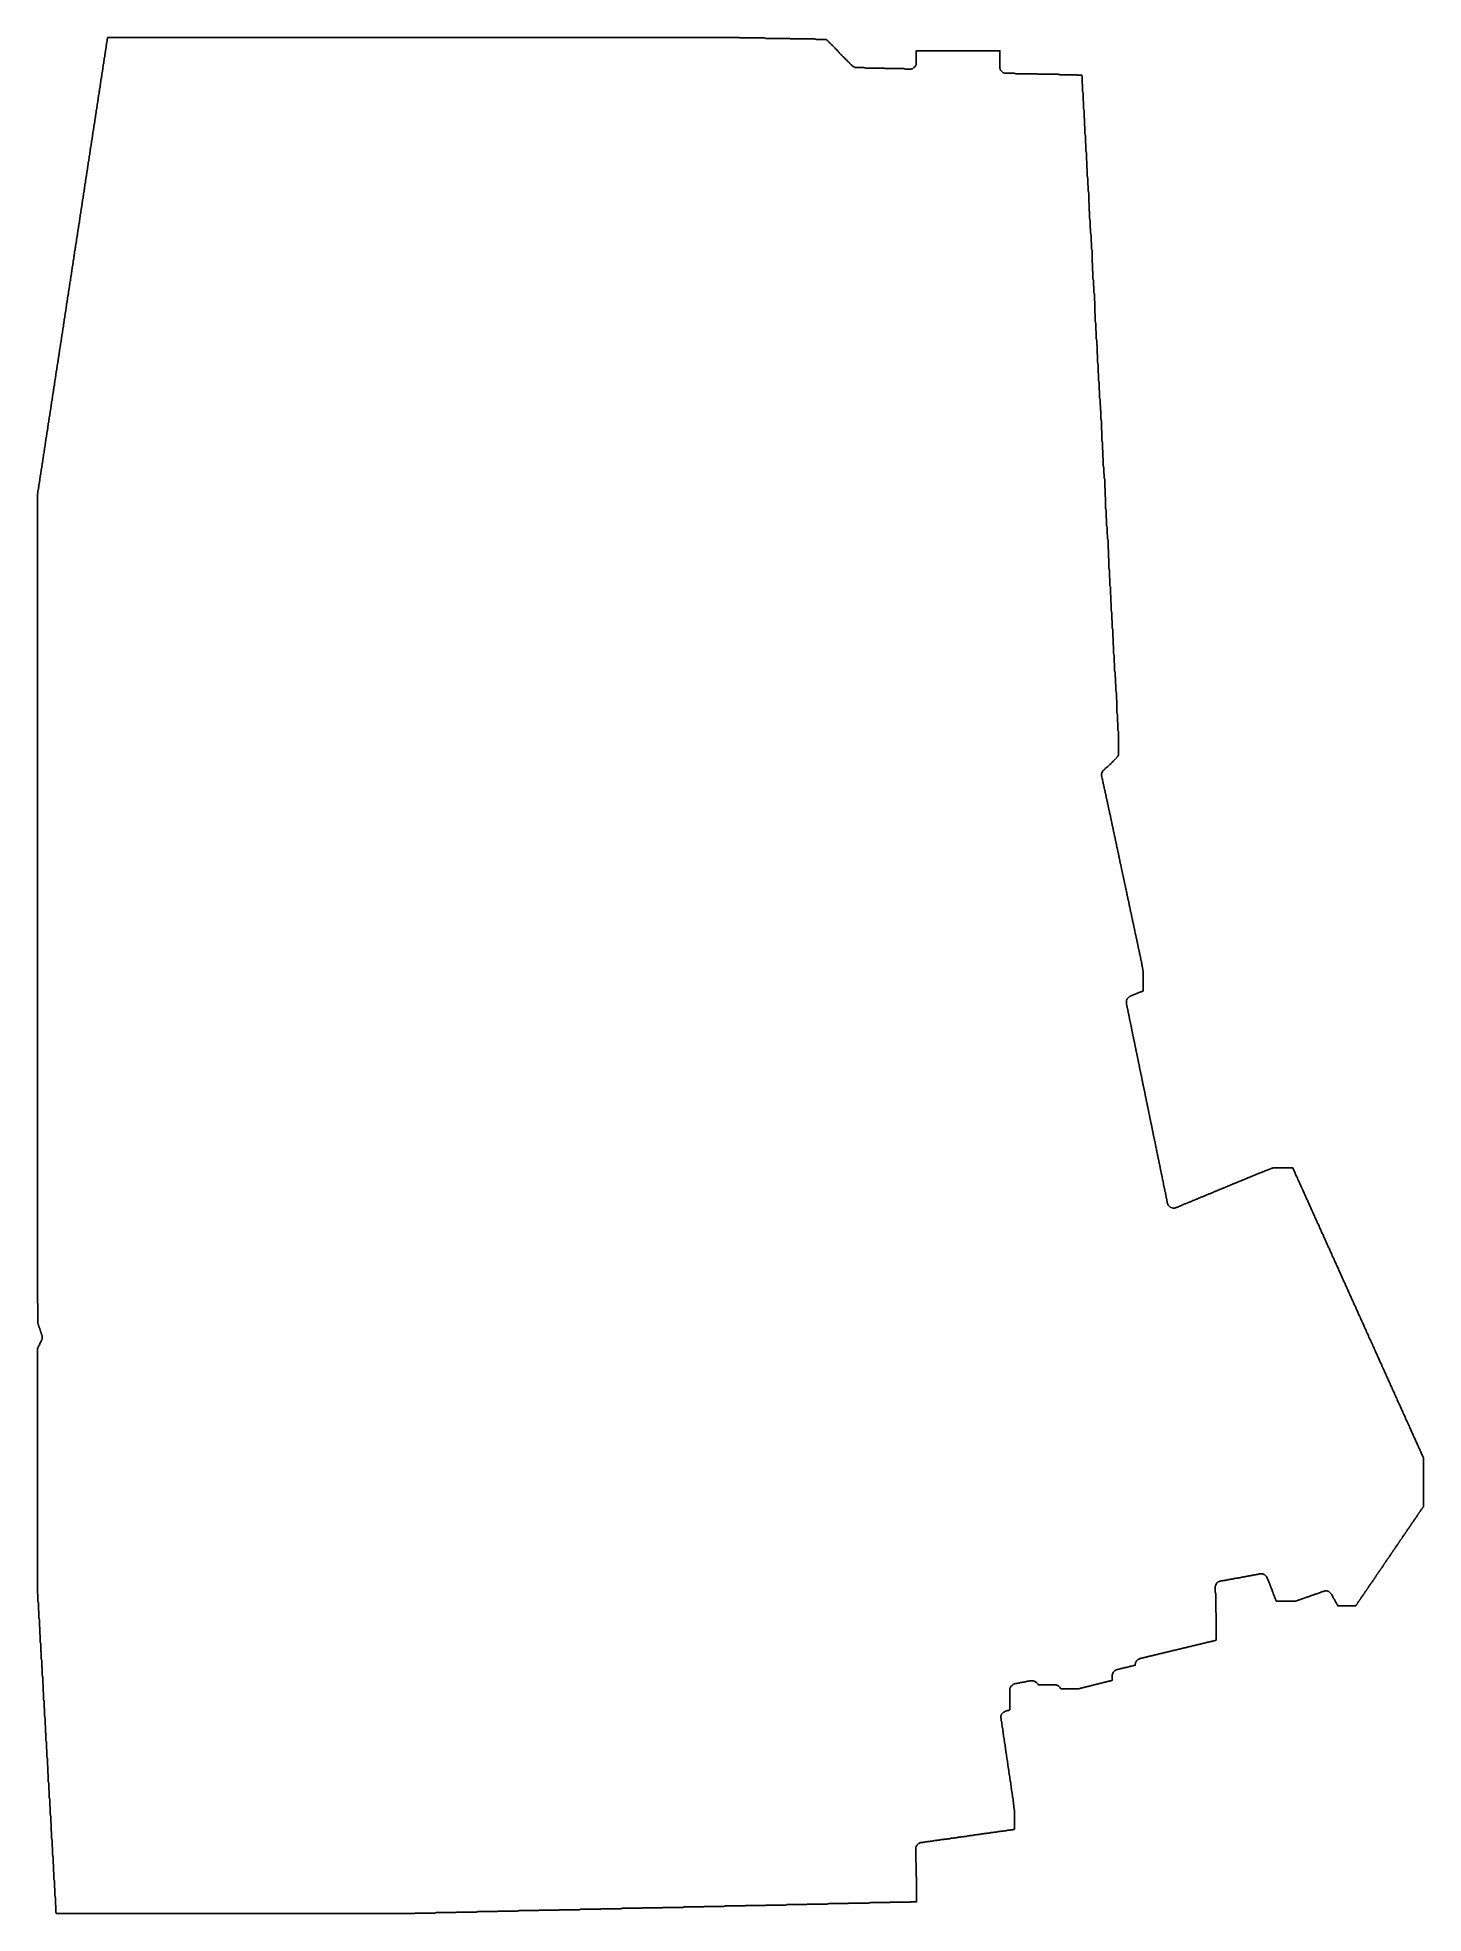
# Model space of a CAD drawing. Header units: metres. Extents: x -2719 to 142947, y 549 to 197657.
import ezdxf

# ---------------------------------------------------------------- set-up
doc = ezdxf.new("R2010")
doc.units = ezdxf.units.M
doc.layers.add('alpha_boundary_shrunk', color=7, linetype='Continuous')

msp = doc.modelspace()

# ---------------------------------------------------------------- linework, layer by layer
at = {"layer": 'alpha_boundary_shrunk', "color": 1}
msp.add_lwpolyline([(-2719, 34165), (-2719, 59873), (-2673, 59965), (-2654, 60007), (-2639, 60051), (-2629, 60096), (-2628, 60105), (-2624, 60113), (-2574, 60212), (-2525, 60311), (-2475, 60409), (-2426, 60508), (-2377, 60607), (-2327, 60706), (-2278, 60805), (-2259, 60847), (-2244, 60891), (-2234, 60936), (-2227, 60982), (-2225, 61028), (-2225, 61127), (-2227, 61173), (-2234, 61219), (-2244, 61264), (-2259, 61308), (-2278, 61351), (-2282, 61359), (-2283, 61368), (-2294, 61413), (-2308, 61457), (-2327, 61499), (-2331, 61507), (-2332, 61516), (-2343, 61561), (-2358, 61605), (-2377, 61647), (-2381, 61655), (-2382, 61664), (-2392, 61709), (-2407, 61753), (-2426, 61796), (-2430, 61803), (-2431, 61812), (-2442, 61857), (-2457, 61901), (-2475, 61944), (-2479, 61952), (-2481, 61961), (-2491, 62006), (-2506, 62050), (-2525, 62092), (-2529, 62100), (-2530, 62109), (-2541, 62154), (-2555, 62198), (-2574, 62240), (-2578, 62248), (-2579, 62257), (-2590, 62302), (-2605, 62346), (-2624, 62389), (-2628, 62396), (-2629, 62405), (-2639, 62450), (-2654, 62494), (-2670, 62529), (-2670, 64487), (-2672, 64534), (-2678, 64580), (-2689, 64625), (-2704, 64669), (-2719, 64703), (-2719, 149711), (-2704, 149746), (-2689, 149790), (-2678, 149835), (-2672, 149881), (-2670, 149927), (-2670, 150057), (-2654, 150092), (-2639, 150136), (-2629, 150181), (-2622, 150227), (-2620, 150273), (-2620, 150354), (-2605, 150388), (-2590, 150432), (-2579, 150477), (-2573, 150523), (-2571, 150570), (-2571, 150699), (-2555, 150734), (-2541, 150778), (-2530, 150823), (-2524, 150869), (-2521, 150915), (-2521, 150996), (-2506, 151031), (-2491, 151075), (-2481, 151120), (-2474, 151166), (-2472, 151212), (-2472, 151342), (-2457, 151377), (-2442, 151421), (-2431, 151466), (-2425, 151512), (-2423, 151558), (-2423, 151638), (-2407, 151673), (-2392, 151717), (-2382, 151762), (-2375, 151808), (-2373, 151854), (-2373, 151984), (-2358, 152019), (-2343, 152063), (-2332, 152108), (-2326, 152154), (-2324, 152200), (-2324, 152281), (-2308, 152315), (-2294, 152359), (-2283, 152405), (-2277, 152450), (-2274, 152497), (-2274, 152627), (-2259, 152661), (-2244, 152705), (-2234, 152750), (-2227, 152796), (-2225, 152843), (-2225, 152923), (-2210, 152958), (-2195, 153002), (-2184, 153047), (-2178, 153093), (-2176, 153139), (-2176, 153269), (-2160, 153304), (-2145, 153348), (-2135, 153393), (-2128, 153439), (-2126, 153485), (-2126, 153566), (-2111, 153600), (-2096, 153644), (-2085, 153689), (-2079, 153735), (-2077, 153782), (-2077, 153911), (-2061, 153946), (-2047, 153990), (-2036, 154035), (-2029, 154081), (-2027, 154127), (-2027, 154257), (-2012, 154292), (-1997, 154336), (-1986, 154381), (-1980, 154427), (-1978, 154473), (-1978, 154554), (-1962, 154589), (-1948, 154633), (-1937, 154678), (-1931, 154724), (-1928, 154770), (-1928, 154900), (-1913, 154935), (-1898, 154978), (-1888, 155024), (-1881, 155069), (-1879, 155116), (-1879, 155196), (-1864, 155231), (-1849, 155275), (-1838, 155320), (-1832, 155366), (-1830, 155412), (-1830, 155542), (-1814, 155577), (-1799, 155621), (-1789, 155666), (-1782, 155712), (-1780, 155758), (-1780, 155839), (-1765, 155873), (-1750, 155917), (-1739, 155962), (-1733, 156008), (-1731, 156055), (-1731, 156185), (-1715, 156219), (-1701, 156263), (-1690, 156308), (-1684, 156354), (-1681, 156401), (-1681, 156481), (-1666, 156516), (-1651, 156560), (-1641, 156605), (-1634, 156651), (-1632, 156697), (-1632, 156827), (-1617, 156862), (-1602, 156906), (-1591, 156951), (-1585, 156997), (-1583, 157043), (-1583, 157123), (-1567, 157158), (-1552, 157202), (-1542, 157247), (-1535, 157293), (-1533, 157339), (-1533, 157469), (-1518, 157504), (-1503, 157548), (-1492, 157593), (-1486, 157639), (-1484, 157685), (-1484, 157766), (-1468, 157801), (-1454, 157845), (-1443, 157890), (-1436, 157936), (-1434, 157982), (-1434, 158112), (-1419, 158147), (-1404, 158190), (-1393, 158236), (-1387, 158281), (-1385, 158328), (-1385, 158408), (-1369, 158443), (-1355, 158487), (-1344, 158532), (-1338, 158578), (-1335, 158624), (-1335, 158754), (-1320, 158789), (-1305, 158833), (-1295, 158878), (-1288, 158924), (-1286, 158970), (-1286, 159051), (-1271, 159085), (-1256, 159129), (-1245, 159174), (-1239, 159220), (-1237, 159267), (-1237, 159397), (-1221, 159431), (-1206, 159475), (-1196, 159520), (-1189, 159566), (-1187, 159613), (-1187, 159693), (-1172, 159728), (-1157, 159772), (-1146, 159817), (-1140, 159863), (-1138, 159909), (-1138, 160039), (-1122, 160074), (-1108, 160118), (-1097, 160163), (-1091, 160209), (-1088, 160255), (-1088, 160335), (-1073, 160370), (-1058, 160414), (-1048, 160459), (-1041, 160505), (-1039, 160551), (-1039, 160681), (-1024, 160716), (-1009, 160760), (-998, 160805), (-992, 160851), (-990, 160897), (-990, 160978), (-974, 161013), (-959, 161057), (-949, 161102), (-942, 161148), (-940, 161194), (-940, 161324), (-925, 161359), (-910, 161402), (-899, 161448), (-893, 161493), (-891, 161540), (-891, 161670), (-875, 161704), (-861, 161748), (-850, 161793), (-843, 161839), (-841, 161886), (-841, 161966), (-826, 162001), (-811, 162045), (-800, 162090), (-794, 162136), (-792, 162182), (-792, 162312), (-776, 162347), (-762, 162391), (-751, 162436), (-745, 162482), (-742, 162528), (-742, 162609), (-727, 162643), (-712, 162687), (-702, 162732), (-695, 162778), (-693, 162825), (-693, 162954), (-678, 162989), (-663, 163033), (-652, 163078), (-646, 163124), (-644, 163171), (-644, 163251), (-628, 163286), (-613, 163330), (-603, 163375), (-596, 163421), (-594, 163467), (-594, 163597), (-579, 163632), (-564, 163676), (-553, 163721), (-547, 163767), (-545, 163813), (-545, 163893), (-529, 163928), (-515, 163972), (-504, 164017), (-498, 164063), (-495, 164109), (-495, 164239), (-480, 164274), (-465, 164318), (-455, 164363), (-448, 164409), (-446, 164455), (-446, 164536), (-431, 164571), (-416, 164614), (-405, 164660), (-399, 164706), (-397, 164752), (-397, 164882), (-381, 164916), (-366, 164960), (-356, 165006), (-349, 165051), (-347, 165098), (-347, 165178), (-332, 165213), (-317, 165257), (-306, 165302), (-300, 165348), (-298, 165394), (-298, 165524), (-282, 165559), (-268, 165603), (-257, 165648), (-250, 165694), (-248, 165740), (-248, 165821), (-233, 165855), (-218, 165899), (-207, 165944), (-201, 165990), (-199, 166037), (-199, 166167), (-183, 166201), (-169, 166245), (-158, 166290), (-152, 166336), (-149, 166383), (-149, 166463), (-134, 166498), (-119, 166542), (-109, 166587), (-102, 166633), (-100, 166679), (-100, 166809), (-85, 166844), (-70, 166888), (-59, 166933), (-53, 166979), (-51, 167025), (-51, 167105), (-35, 167140), (-20, 167184), (-10, 167229), (-3, 167275), (-1, 167321), (-1, 167451), (14, 167486), (29, 167530), (40, 167575), (46, 167621), (48, 167667), (48, 167748), (64, 167783), (78, 167827), (89, 167872), (95, 167918), (98, 167964), (98, 168094), (113, 168128), (128, 168172), (138, 168218), (145, 168263), (147, 168310), (147, 168440), (162, 168474), (177, 168518), (188, 168563), (194, 168609), (196, 168656), (196, 168736), (212, 168771), (227, 168815), (237, 168860), (244, 168906), (246, 168952), (246, 169082), (261, 169117), (276, 169161), (287, 169206), (293, 169252), (295, 169298), (295, 169379), (311, 169413), (325, 169457), (336, 169502), (343, 169548), (345, 169595), (345, 169724), (360, 169759), (375, 169803), (386, 169848), (392, 169894), (394, 169940), (394, 170021), (410, 170056), (424, 170100), (435, 170145), (441, 170191), (444, 170237), (444, 170367), (459, 170402), (474, 170446), (484, 170491), (491, 170537), (493, 170583), (493, 170663), (508, 170698), (523, 170742), (534, 170787), (540, 170833), (542, 170879), (542, 171009), (558, 171044), (573, 171088), (583, 171133), (590, 171179), (592, 171225), (592, 171306), (607, 171341), (622, 171384), (633, 171430), (639, 171475), (641, 171522), (641, 171652), (657, 171686), (671, 171730), (682, 171775), (688, 171821), (691, 171868), (691, 171948), (706, 171983), (721, 172027), (731, 172072), (738, 172118), (740, 172164), (740, 172294), (755, 172329), (770, 172373), (781, 172418), (787, 172464), (789, 172510), (789, 172591), (805, 172625), (820, 172669), (830, 172714), (837, 172760), (839, 172807), (839, 172936), (854, 172971), (869, 173015), (880, 173060), (886, 173106), (888, 173152), (888, 173233), (904, 173268), (918, 173312), (929, 173357), (936, 173403), (938, 173449), (938, 173579), (953, 173614), (968, 173658), (979, 173703), (985, 173749), (987, 173795), (987, 173875), (1002, 173910), (1017, 173954), (1028, 173999), (1034, 174045), (1036, 174091), (1036, 174221), (1052, 174256), (1067, 174300), (1077, 174345), (1084, 174391), (1086, 174437), (1086, 174518), (1101, 174553), (1116, 174596), (1127, 174642), (1133, 174687), (1135, 174734), (1135, 174864), (1151, 174898), (1166, 174942), (1176, 174987), (1183, 175033), (1185, 175080), (1185, 175210), (1200, 175244), (1215, 175288), (1226, 175333), (1232, 175379), (1234, 175426), (1234, 175506), (1250, 175541), (1264, 175585), (1275, 175630), (1281, 175676), (1284, 175722), (1284, 175852), (1299, 175887), (1314, 175931), (1324, 175976), (1331, 176022), (1333, 176068), (1333, 176148), (1348, 176183), (1363, 176227), (1374, 176272), (1380, 176318), (1382, 176364), (1382, 176494), (1398, 176529), (1413, 176573), (1423, 176618), (1430, 176664), (1432, 176710), (1432, 176791), (1447, 176826), (1462, 176870), (1473, 176915), (1479, 176961), (1481, 177007), (1481, 177137), (1497, 177172), (1511, 177215), (1522, 177261), (1529, 177306), (1531, 177353), (1531, 177433), (1546, 177468), (1561, 177512), (1571, 177557), (1578, 177603), (1580, 177649), (1580, 177779), (1595, 177814), (1610, 177858), (1621, 177903), (1627, 177949), (1629, 177995), (1629, 178076), (1645, 178110), (1660, 178154), (1670, 178199), (1677, 178245), (1679, 178292), (1679, 178422), (1694, 178456), (1709, 178500), (1720, 178545), (1726, 178591), (1728, 178638), (1728, 178718), (1744, 178753), (1759, 178797), (1769, 178842), (1776, 178888), (1778, 178934), (1778, 179064), (1793, 179099), (1808, 179143), (1819, 179188), (1825, 179234), (1827, 179280), (1827, 179360), (1843, 179395), (1857, 179439), (1868, 179484), (1874, 179530), (1877, 179577), (1877, 179706), (1892, 179741), (1907, 179785), (1917, 179830), (1924, 179876), (1926, 179922), (1926, 180003), (1941, 180038), (1956, 180082), (1967, 180127), (1973, 180173), (1975, 180219), (1975, 180349), (1991, 180384), (2006, 180428), (2016, 180473), (2023, 180519), (2025, 180565), (2025, 180645), (2040, 180680), (2055, 180724), (2066, 180769), (2072, 180815), (2074, 180861), (2074, 180991), (2090, 181026), (2104, 181070), (2115, 181115), (2121, 181161), (2124, 181207), (2124, 181288), (2139, 181322), (2154, 181366), (2164, 181412), (2171, 181457), (2173, 181504), (2173, 181634), (2188, 181668), (2203, 181712), (2214, 181757), (2220, 181803), (2222, 181850), (2222, 181980), (2238, 182014), (2253, 182058), (2263, 182103), (2270, 182149), (2272, 182196), (2272, 182276), (2287, 182311), (2302, 182355), (2313, 182400), (2319, 182446), (2321, 182492), (2321, 182622), (2337, 182657), (2351, 182701), (2362, 182746), (2369, 182792), (2371, 182838), (2371, 182918), (2386, 182953), (2401, 182997), (2412, 183042), (2418, 183088), (2420, 183134), (2420, 183264), (2436, 183299), (2450, 183343), (2461, 183388), (2467, 183434), (2470, 183480), (2470, 183561), (2485, 183596), (2500, 183640), (2510, 183685), (2517, 183731), (2519, 183777), (2519, 183907), (2534, 183942), (2549, 183985), (2560, 184031), (2566, 184076), (2568, 184123), (2568, 184203), (2584, 184238), (2599, 184282), (2609, 184327), (2616, 184373), (2618, 184419), (2618, 184549), (2633, 184584), (2648, 184628), (2659, 184673), (2665, 184719), (2667, 184765), (2667, 184846), (2683, 184880), (2697, 184924), (2708, 184969), (2714, 185015), (2717, 185062), (2717, 185192), (2732, 185226), (2747, 185270), (2757, 185315), (2764, 185361), (2766, 185408), (2766, 185488), (2781, 185523), (2796, 185567), (2807, 185612), (2813, 185658), (2815, 185704), (2815, 185834), (2831, 185869), (2846, 185913), (2856, 185958), (2863, 186004), (2865, 186050), (2865, 186130), (2880, 186165), (2895, 186209), (2906, 186254), (2912, 186300), (2914, 186346), (2914, 186476), (2930, 186511), (2944, 186555), (2955, 186600), (2962, 186646), (2964, 186692), (2964, 186773), (2979, 186808), (2994, 186852), (3005, 186897), (3011, 186943), (3013, 186989), (3013, 187119), (3029, 187154), (3043, 187197), (3054, 187243), (3060, 187288), (3063, 187335), (3063, 187415), (3078, 187450), (3093, 187494), (3103, 187539), (3110, 187585), (3112, 187631), (3112, 187761), (3127, 187796), (3142, 187840), (3153, 187885), (3159, 187931), (3161, 187977), (3161, 188058), (3177, 188092), (3192, 188136), (3202, 188181), (3209, 188227), (3211, 188274), (3211, 188404), (3226, 188438), (3241, 188482), (3252, 188527), (3258, 188573), (3260, 188620), (3260, 188700), (3276, 188735), (3290, 188779), (3301, 188824), (3307, 188870), (3310, 188916), (3310, 189046), (3325, 189081), (3340, 189125), (3350, 189170), (3357, 189216), (3359, 189262), (3359, 189392), (3374, 189427), (3389, 189471), (3400, 189516), (3406, 189562), (3408, 189608), (3408, 189688), (3424, 189723), (3439, 189767), (3449, 189812), (3456, 189858), (3458, 189904), (3458, 190034), (3473, 190069), (3488, 190113), (3499, 190158), (3505, 190204), (3507, 190250), (3507, 190331), (3523, 190366), (3537, 190409), (3548, 190455), (3555, 190500), (3557, 190547), (3557, 190677), (3572, 190711), (3587, 190755), (3598, 190800), (3604, 190846), (3606, 190893), (3606, 190973), (3622, 191008), (3636, 191052), (3647, 191097), (3653, 191143), (3656, 191189), (3656, 191319), (3671, 191354), (3686, 191398), (3696, 191443), (3703, 191489), (3705, 191535), (3705, 191616), (3720, 191650), (3735, 191694), (3746, 191739), (3752, 191785), (3754, 191832), (3754, 191961), (3770, 191996), (3785, 192040), (3795, 192085), (3802, 192131), (3804, 192177), (3804, 192258), (3819, 192293), (3834, 192337), (3845, 192382), (3851, 192428), (3853, 192474), (3853, 192604), (3869, 192639), (3883, 192683), (3894, 192728), (3900, 192774), (3903, 192820), (3903, 192900), (3918, 192935), (3933, 192979), (3943, 193024), (3950, 193070), (3952, 193116), (3952, 193246), (3967, 193281), (3982, 193325), (3993, 193370), (3999, 193416), (4001, 193462), (4001, 193543), (4017, 193578), (4032, 193621), (4042, 193667), (4049, 193712), (4051, 193759), (4051, 193889), (4066, 193923), (4081, 193967), (4092, 194013), (4098, 194058), (4100, 194105), (4100, 194185), (4116, 194220), (4130, 194264), (4141, 194309), (4148, 194355), (4150, 194401), (4150, 194531), (4165, 194566), (4180, 194610), (4191, 194655), (4197, 194701), (4199, 194747), (4199, 194828), (4215, 194862), (4229, 194906), (4240, 194951), (4246, 194997), (4249, 195044), (4249, 195174), (4264, 195208), (4279, 195252), (4289, 195297), (4296, 195343), (4298, 195390), (4298, 195470), (4313, 195505), (4328, 195549), (4339, 195594), (4345, 195640), (4347, 195686), (4347, 195816), (4363, 195851), (4378, 195895), (4388, 195940), (4395, 195986), (4397, 196032), (4397, 196162), (4412, 196197), (4427, 196241), (4438, 196286), (4444, 196332), (4446, 196378), (4446, 196458), (4462, 196493), (4476, 196537), (4487, 196582), (4493, 196628), (4496, 196674), (4496, 196804), (4511, 196839), (4526, 196883), (4536, 196928), (4543, 196974), (4545, 197020), (4545, 197101), (4560, 197135), (4575, 197179), (4586, 197225), (4592, 197270), (4594, 197317), (4594, 197447), (4610, 197481), (4625, 197525), (4635, 197570), (4642, 197616), (4644, 197657), (71034, 197657), (71069, 197641), (71113, 197627), (71158, 197616), (71204, 197610), (71250, 197607), (73703, 197607), (73738, 197592), (73781, 197577), (73827, 197567), (73872, 197560), (73919, 197558), (76322, 197558), (76357, 197543), (76400, 197528), (76446, 197517), (76491, 197511), (76538, 197509), (78941, 197509), (78976, 197493), (79019, 197478), (79065, 197468), (79111, 197461), (79157, 197459), (80185, 197459), (80236, 197408), (80286, 197358), (80335, 197309), (80385, 197260), (80434, 197210), (80483, 197161), (80533, 197111), (80582, 197062), (80632, 197013), (80681, 196963), (80730, 196914), (80780, 196864), (80829, 196815), (80879, 196766), (80928, 196716), (80978, 196667), (81027, 196617), (81076, 196568), (81126, 196518), (81225, 196420), (81274, 196370), (81373, 196271), (81414, 196230), (81427, 196204), (81454, 196157), (81485, 196114), (81521, 196074), (81571, 196024), (81620, 195975), (81669, 195925), (81719, 195876), (81768, 195827), (81818, 195777), (81867, 195728), (81916, 195678), (81966, 195629), (82015, 195580), (82065, 195530), (82114, 195481), (82164, 195431), (82213, 195382), (82262, 195332), (82312, 195283), (82361, 195234), (82411, 195184), (82460, 195135), (82509, 195085), (82608, 194987), (82658, 194937), (82707, 194888), (82757, 194838), (82806, 194789), (82855, 194739), (82905, 194690), (82945, 194654), (82988, 194623), (83035, 194596), (83134, 194547), (83176, 194528), (83220, 194513), (83265, 194503), (83311, 194496), (83357, 194494), (84179, 194494), (84214, 194479), (84258, 194464), (84303, 194453), (84349, 194447), (84395, 194445), (86254, 194445), (86289, 194429), (86333, 194415), (86378, 194404), (86424, 194398), (86470, 194395), (88330, 194395), (88365, 194380), (88408, 194365), (88454, 194355), (88499, 194348), (88546, 194346), (89040, 194346), (89089, 194348), (89137, 194356), (89185, 194367), (89231, 194384), (89276, 194405), (89318, 194430), (89357, 194459), (89393, 194492), (89492, 194591), (89525, 194628), (89555, 194667), (89580, 194709), (89601, 194753), (89617, 194800), (89629, 194847), (89636, 194896), (89639, 194945), (89639, 196273), (98423, 196273), (98423, 194500), (98425, 194451), (98433, 194402), (98445, 194355), (98461, 194309), (98482, 194264), (98507, 194222), (98537, 194183), (98570, 194146), (98668, 194048), (98705, 194015), (98744, 193985), (98786, 193960), (98831, 193939), (98877, 193923), (98924, 193911), (98973, 193904), (99022, 193901), (99942, 193901), (99977, 193886), (100021, 193871), (100066, 193860), (100112, 193854), (100158, 193852), (102265, 193852), (102300, 193836), (102344, 193822), (102389, 193811), (102435, 193805), (102481, 193802), (104538, 193802), (104573, 193787), (104617, 193772), (104662, 193762), (104708, 193755), (104754, 193753), (106416, 193753), (106451, 193738), (106495, 193723), (106540, 193712), (106586, 193706), (106632, 193704), (107033, 193704), (107041, 193671), (107055, 193627), (107071, 193592), (107071, 192919), (107073, 192872), (107079, 192827), (107090, 192781), (107105, 192737), (107120, 192703), (107120, 192029), (107122, 191983), (107129, 191937), (107139, 191892), (107154, 191848), (107170, 191813), (107170, 191140), (107172, 191093), (107178, 191048), (107189, 191002), (107204, 190959), (107219, 190924), (107219, 190250), (107221, 190204), (107228, 190158), (107238, 190113), (107253, 190069), (107268, 190034), (107268, 189361), (107271, 189315), (107277, 189269), (107288, 189223), (107302, 189180), (107318, 189145), (107318, 188471), (107320, 188425), (107326, 188379), (107337, 188334), (107352, 188290), (107367, 188255), (107367, 187582), (107369, 187536), (107376, 187490), (107387, 187445), (107401, 187401), (107417, 187366), (107417, 186692), (107419, 186646), (107425, 186600), (107436, 186555), (107451, 186511), (107466, 186476), (107466, 185803), (107468, 185757), (107475, 185711), (107485, 185666), (107500, 185622), (107516, 185587), (107516, 184864), (107518, 184818), (107524, 184772), (107535, 184727), (107550, 184683), (107565, 184648), (107565, 183974), (107567, 183928), (107574, 183882), (107584, 183837), (107599, 183793), (107614, 183758), (107614, 183085), (107617, 183039), (107623, 182993), (107634, 182948), (107648, 182904), (107664, 182869), (107664, 182294), (107666, 182248), (107672, 182202), (107683, 182157), (107698, 182113), (107713, 182078), (107713, 181553), (107715, 181507), (107722, 181461), (107732, 181416), (107747, 181372), (107763, 181337), (107763, 180417), (107765, 180370), (107771, 180324), (107782, 180279), (107797, 180235), (107812, 180201), (107812, 179527), (107814, 179481), (107821, 179435), (107831, 179390), (107846, 179346), (107861, 179311), (107861, 178638), (107864, 178591), (107870, 178545), (107881, 178500), (107895, 178456), (107911, 178422), (107911, 177748), (107913, 177702), (107919, 177656), (107930, 177611), (107945, 177567), (107960, 177532), (107960, 177155), (107962, 177109), (107969, 177063), (107980, 177018), (107994, 176974), (108010, 176939), (108010, 176315), (108012, 176269), (108018, 176223), (108029, 176178), (108044, 176134), (108059, 176099), (108059, 175524), (108061, 175478), (108068, 175432), (108078, 175387), (108093, 175343), (108109, 175308), (108109, 174141), (108111, 174094), (108117, 174049), (108128, 174003), (108143, 173960), (108158, 173925), (108158, 173251), (108160, 173205), (108167, 173159), (108177, 173114), (108192, 173070), (108207, 173035), (108207, 172362), (108210, 172316), (108216, 172270), (108227, 172225), (108241, 172181), (108257, 172146), (108257, 171719), (108259, 171673), (108265, 171627), (108276, 171582), (108291, 171538), (108306, 171503), (108306, 170929), (108308, 170882), (108315, 170837), (108325, 170791), (108340, 170748), (108356, 170713), (108356, 170138), (108358, 170092), (108364, 170046), (108375, 170001), (108390, 169957), (108405, 169922), (108405, 168804), (108407, 168758), (108414, 168712), (108424, 168667), (108439, 168623), (108454, 168588), (108454, 167865), (108457, 167819), (108463, 167773), (108474, 167728), (108488, 167684), (108504, 167649), (108504, 166976), (108506, 166929), (108512, 166883), (108523, 166838), (108538, 166794), (108553, 166760), (108553, 166086), (108555, 166040), (108562, 165994), (108572, 165949), (108587, 165905), (108603, 165870), (108603, 165493), (108605, 165447), (108611, 165401), (108622, 165356), (108637, 165312), (108652, 165277), (108652, 164505), (108654, 164458), (108661, 164413), (108671, 164367), (108686, 164323), (108702, 164289), (108702, 163516), (108704, 163470), (108710, 163424), (108721, 163379), (108736, 163335), (108751, 163300), (108751, 162528), (108753, 162482), (108760, 162436), (108770, 162391), (108785, 162347), (108800, 162312), (108800, 161639), (108803, 161592), (108809, 161546), (108820, 161501), (108834, 161457), (108850, 161423), (108850, 160749), (108852, 160703), (108858, 160657), (108869, 160612), (108884, 160568), (108899, 160533), (108899, 159860), (108901, 159813), (108908, 159767), (108918, 159722), (108933, 159678), (108949, 159644), (108949, 159168), (108951, 159122), (108957, 159076), (108968, 159031), (108983, 158987), (108998, 158952), (108998, 158624), (109000, 158578), (109007, 158532), (109017, 158487), (109032, 158443), (109047, 158408), (109047, 157587), (109050, 157540), (109056, 157494), (109067, 157449), (109081, 157405), (109097, 157371), (109097, 156549), (109099, 156503), (109105, 156457), (109116, 156411), (109131, 156368), (109146, 156333), (109146, 155363), (109148, 155317), (109155, 155271), (109165, 155226), (109180, 155182), (109196, 155147), (109196, 154473), (109198, 154427), (109204, 154381), (109215, 154336), (109230, 154292), (109245, 154257), (109245, 153584), (109247, 153538), (109254, 153492), (109264, 153447), (109279, 153403), (109295, 153368), (109295, 152694), (109297, 152648), (109303, 152602), (109314, 152557), (109329, 152513), (109344, 152478), (109344, 152003), (109346, 151956), (109353, 151910), (109363, 151865), (109378, 151821), (109393, 151787), (109393, 151459), (109395, 151413), (109402, 151367), (109413, 151322), (109427, 151278), (109443, 151243), (109443, 150471), (109445, 150424), (109451, 150378), (109462, 150333), (109477, 150289), (109492, 150255), (109492, 149482), (109494, 149436), (109501, 149390), (109511, 149345), (109526, 149301), (109542, 149266), (109542, 148198), (109544, 148151), (109550, 148105), (109561, 148060), (109576, 148016), (109591, 147982), (109591, 147308), (109593, 147262), (109600, 147216), (109610, 147171), (109625, 147127), (109640, 147092), (109640, 146419), (109643, 146372), (109649, 146326), (109660, 146281), (109674, 146237), (109690, 146203), (109690, 145579), (109692, 145532), (109698, 145486), (109709, 145441), (109724, 145397), (109739, 145363), (109739, 145084), (109741, 145038), (109748, 144992), (109758, 144947), (109773, 144903), (109789, 144868), (109789, 144096), (109791, 144050), (109797, 144004), (109808, 143959), (109823, 143915), (109838, 143880), (109838, 143108), (109840, 143061), (109847, 143016), (109857, 142970), (109872, 142927), (109887, 142892), (109887, 141922), (109890, 141875), (109896, 141830), (109907, 141784), (109922, 141741), (109937, 141706), (109937, 141032), (109939, 140986), (109945, 140940), (109956, 140895), (109971, 140851), (109986, 140816), (109986, 140143), (109988, 140097), (109995, 140051), (110006, 140005), (110020, 139962), (110036, 139927), (110036, 139253), (110038, 139207), (110044, 139161), (110055, 139116), (110070, 139072), (110085, 139037), (110085, 138364), (110087, 138318), (110094, 138272), (110104, 138227), (110119, 138183), (110135, 138148), (110135, 137474), (110137, 137428), (110143, 137382), (110154, 137337), (110169, 137293), (110184, 137258), (110184, 136585), (110186, 136539), (110193, 136493), (110203, 136448), (110218, 136404), (110233, 136369), (110233, 135695), (110236, 135649), (110242, 135603), (110253, 135558), (110267, 135514), (110283, 135479), (110283, 134806), (110285, 134760), (110291, 134714), (110302, 134669), (110317, 134625), (110332, 134590), (110332, 133916), (110334, 133870), (110341, 133824), (110351, 133779), (110366, 133735), (110382, 133700), (110382, 132978), (110384, 132931), (110390, 132885), (110401, 132840), (110416, 132796), (110431, 132762), (110431, 132088), (110433, 132042), (110440, 131996), (110450, 131951), (110465, 131907), (110480, 131872), (110480, 131199), (110483, 131152), (110489, 131106), (110500, 131061), (110514, 131017), (110530, 130983), (110530, 130606), (110532, 130559), (110538, 130513), (110549, 130468), (110564, 130424), (110579, 130390), (110579, 129815), (110581, 129769), (110588, 129723), (110599, 129678), (110613, 129634), (110629, 129599), (110629, 129024), (110631, 128978), (110637, 128932), (110648, 128887), (110663, 128843), (110678, 128808), (110678, 128234), (110680, 128187), (110687, 128141), (110697, 128096), (110712, 128052), (110728, 128018), (110728, 126751), (110730, 126705), (110736, 126659), (110747, 126614), (110762, 126570), (110777, 126535), (110777, 125862), (110779, 125815), (110786, 125769), (110796, 125724), (110811, 125680), (110826, 125646), (110826, 124972), (110829, 124926), (110835, 124880), (110846, 124835), (110860, 124791), (110876, 124756), (110876, 122214), (110874, 122213), (110825, 122163), (110789, 122123), (110757, 122080), (110731, 122033), (110718, 122007), (110676, 121965), (110627, 121916), (110578, 121867), (110528, 121817), (110479, 121768), (110429, 121718), (110380, 121669), (110330, 121620), (110281, 121570), (110232, 121521), (110182, 121471), (110133, 121422), (110083, 121372), (110034, 121323), (109985, 121274), (109935, 121224), (109886, 121175), (109836, 121125), (109787, 121076), (109745, 121035), (109719, 121021), (109673, 120995), (109629, 120964), (109589, 120928), (109540, 120878), (109490, 120829), (109441, 120780), (109392, 120730), (109342, 120681), (109293, 120631), (109257, 120591), (109226, 120548), (109199, 120501), (109150, 120402), (109129, 120355), (109113, 120306), (109103, 120256), (109098, 120205), (109098, 120153), (109103, 120102), (109113, 120052), (109129, 120002), (109147, 119961), (109148, 119935), (109155, 119889), (109165, 119844), (109180, 119800), (109196, 119765), (109196, 119734), (109198, 119688), (109204, 119642), (109215, 119597), (109230, 119553), (109246, 119516), (109247, 119490), (109254, 119444), (109264, 119399), (109279, 119355), (109295, 119320), (109295, 119289), (109297, 119243), (109303, 119197), (109314, 119152), (109329, 119108), (109345, 119071), (109346, 119045), (109353, 119000), (109363, 118954), (109378, 118910), (109393, 118876), (109393, 118845), (109395, 118798), (109402, 118752), (109413, 118707), (109427, 118663), (109444, 118627), (109445, 118601), (109451, 118555), (109462, 118510), (109477, 118466), (109492, 118431), (109492, 118400), (109494, 118354), (109501, 118308), (109511, 118263), (109526, 118219), (109543, 118182), (109544, 118156), (109550, 118110), (109561, 118065), (109576, 118021), (109591, 117986), (109591, 117955), (109593, 117909), (109600, 117863), (109610, 117818), (109625, 117774), (109640, 117739), (109640, 117708), (109643, 117662), (109649, 117616), (109660, 117571), (109674, 117527), (109691, 117490), (109692, 117464), (109698, 117418), (109709, 117373), (109724, 117329), (109739, 117294), (109739, 117263), (109741, 117217), (109748, 117171), (109758, 117126), (109773, 117082), (109789, 117047), (109789, 117016), (109791, 116970), (109797, 116924), (109808, 116879), (109823, 116835), (109839, 116798), (109840, 116772), (109847, 116726), (109857, 116681), (109872, 116637), (109887, 116603), (109887, 116572), (109890, 116525), (109896, 116479), (109907, 116434), (109922, 116390), (109937, 116356), (109937, 116324), (109939, 116278), (109945, 116232), (109956, 116187), (109971, 116143), (109987, 116106), (109988, 116080), (109995, 116035), (110006, 115989), (110020, 115946), (110036, 115911), (110036, 115880), (110038, 115833), (110044, 115788), (110055, 115742), (110070, 115698), (110085, 115664), (110085, 115633), (110087, 115586), (110094, 115540), (110104, 115495), (110119, 115451), (110136, 115414), (110137, 115389), (110143, 115343), (110154, 115298), (110169, 115254), (110184, 115219), (110184, 115188), (110186, 115142), (110193, 115096), (110203, 115051), (110218, 115007), (110233, 114972), (110233, 114941), (110236, 114895), (110242, 114849), (110253, 114804), (110267, 114760), (110284, 114723), (110285, 114697), (110291, 114651), (110302, 114606), (110317, 114562), (110332, 114527), (110332, 114496), (110334, 114450), (110341, 114404), (110351, 114359), (110366, 114315), (110382, 114280), (110382, 114249), (110384, 114203), (110390, 114157), (110401, 114112), (110416, 114068), (110432, 114031), (110433, 114005), (110440, 113959), (110450, 113914), (110465, 113870), (110480, 113835), (110480, 113804), (110483, 113758), (110489, 113712), (110500, 113667), (110514, 113623), (110530, 113588), (110530, 113557), (110532, 113511), (110538, 113465), (110549, 113420), (110564, 113376), (110579, 113341), (110579, 113310), (110581, 113264), (110588, 113218), (110599, 113173), (110613, 113129), (110630, 113092), (110631, 113066), (110637, 113020), (110648, 112975), (110663, 112931), (110678, 112896), (110678, 112865), (110680, 112819), (110687, 112773), (110697, 112728), (110712, 112684), (110728, 112649), (110728, 112618), (110730, 112572), (110736, 112526), (110747, 112481), (110762, 112437), (110778, 112400), (110779, 112374), (110786, 112328), (110796, 112283), (110811, 112239), (110826, 112205), (110826, 112174), (110829, 112127), (110835, 112081), (110846, 112036), (110860, 111992), (110876, 111958), (110876, 111926), (110878, 111880), (110884, 111834), (110895, 111789), (110910, 111745), (110926, 111708), (110927, 111683), (110934, 111637), (110944, 111591), (110959, 111548), (110975, 111513), (110975, 111482), (110977, 111435), (110983, 111390), (110994, 111344), (111009, 111300), (111024, 111266), (111024, 111235), (111026, 111188), (111033, 111142), (111043, 111097), (111058, 111053), (111073, 111019), (111073, 110988), (111076, 110941), (111082, 110895), (111093, 110850), (111107, 110806), (111124, 110769), (111125, 110744), (111131, 110698), (111142, 110653), (111157, 110609), (111172, 110574), (111172, 110543), (111174, 110497), (111181, 110451), (111192, 110406), (111206, 110362), (111222, 110327), (111222, 110296), (111224, 110249), (111230, 110204), (111241, 110158), (111256, 110115), (111272, 110078), (111273, 110052), (111280, 110006), (111290, 109961), (111305, 109917), (111321, 109882), (111321, 109851), (111323, 109805), (111329, 109759), (111340, 109714), (111355, 109670), (111370, 109635), (111370, 109604), (111372, 109558), (111379, 109512), (111389, 109467), (111404, 109423), (111420, 109386), (111422, 109360), (111428, 109314), (111439, 109269), (111453, 109225), (111469, 109190), (111469, 109159), (111471, 109113), (111477, 109067), (111488, 109022), (111503, 108978), (111518, 108943), (111518, 108912), (111520, 108866), (111527, 108820), (111537, 108775), (111552, 108731), (111569, 108694), (111570, 108668), (111576, 108622), (111587, 108577), (111602, 108533), (111617, 108498), (111617, 108467), (111619, 108421), (111626, 108375), (111636, 108330), (111651, 108286), (111666, 108251), (111666, 108220), (111669, 108174), (111675, 108128), (111686, 108083), (111700, 108039), (111717, 108002), (111718, 107976), (111724, 107930), (111735, 107885), (111750, 107841), (111765, 107807), (111765, 107776), (111767, 107729), (111774, 107683), (111785, 107638), (111799, 107594), (111815, 107560), (111815, 107528), (111817, 107482), (111823, 107436), (111834, 107391), (111849, 107347), (111864, 107312), (111864, 107281), (111866, 107235), (111873, 107189), (111883, 107144), (111898, 107100), (111914, 107063), (111916, 107037), (111922, 106992), (111933, 106946), (111948, 106902), (111963, 106868), (111963, 106837), (111965, 106790), (111972, 106744), (111982, 106699), (111997, 106655), (112012, 106621), (112012, 106590), (112015, 106543), (112021, 106497), (112032, 106452), (112046, 106408), (112063, 106371), (112064, 106346), (112070, 106300), (112081, 106255), (112096, 106211), (112111, 106176), (112111, 106145), (112113, 106099), (112120, 106053), (112130, 106008), (112145, 105964), (112161, 105929), (112161, 105898), (112163, 105851), (112169, 105806), (112180, 105760), (112195, 105717), (112211, 105680), (112212, 105654), (112219, 105608), (112229, 105563), (112244, 105519), (112259, 105484), (112259, 105453), (112262, 105407), (112268, 105361), (112279, 105316), (112293, 105272), (112309, 105237), (112309, 105206), (112311, 105160), (112317, 105114), (112328, 105069), (112343, 105025), (112359, 104988), (112360, 104962), (112367, 104916), (112378, 104871), (112392, 104827), (112408, 104792), (112408, 104761), (112410, 104715), (112416, 104669), (112427, 104624), (112442, 104580), (112457, 104545), (112457, 104514), (112459, 104468), (112466, 104422), (112476, 104377), (112491, 104333), (112507, 104298), (112507, 104267), (112509, 104221), (112515, 104175), (112526, 104130), (112541, 104086), (112557, 104049), (112558, 104023), (112565, 103977), (112575, 103932), (112590, 103888), (112605, 103853), (112605, 103822), (112608, 103776), (112614, 103730), (112625, 103685), (112639, 103641), (112655, 103606), (112655, 103575), (112657, 103529), (112663, 103483), (112674, 103438), (112689, 103394), (112705, 103357), (112706, 103331), (112713, 103285), (112723, 103240), (112738, 103196), (112754, 103162), (112754, 103130), (112756, 103084), (112762, 103038), (112773, 102993), (112788, 102949), (112803, 102914), (112803, 102883), (112805, 102837), (112812, 102791), (112822, 102746), (112837, 102702), (112853, 102665), (112855, 102639), (112861, 102594), (112872, 102548), (112886, 102505), (112902, 102470), (112902, 102439), (112904, 102392), (112910, 102346), (112921, 102301), (112936, 102257), (112951, 102223), (112951, 102192), (112953, 102145), (112960, 102099), (112970, 102054), (112985, 102010), (113002, 101973), (113003, 101948), (113009, 101902), (113020, 101857), (113035, 101813), (113050, 101778), (113050, 101747), (113052, 101701), (113059, 101655), (113069, 101610), (113084, 101566), (113100, 101531), (113100, 101500), (113102, 101453), (113108, 101408), (113119, 101362), (113134, 101319), (113150, 101282), (113151, 101256), (113158, 101210), (113168, 101165), (113183, 101121), (113198, 101086), (113198, 101055), (113200, 101009), (113207, 100963), (113218, 100918), (113232, 100874), (113248, 100839), (113248, 100808), (113250, 100762), (113256, 100716), (113267, 100671), (113282, 100627), (113297, 100592), (113297, 100561), (113299, 100515), (113306, 100469), (113316, 100424), (113331, 100380), (113347, 100345), (113347, 100264), (113349, 100218), (113355, 100172), (113366, 100127), (113381, 100083), (113396, 100048), (113396, 100017), (113398, 99971), (113405, 99925), (113415, 99880), (113430, 99836), (113445, 99801), (113445, 99770), (113448, 99724), (113454, 99678), (113465, 99633), (113479, 99589), (113495, 99554), (113495, 97485), (113425, 97450), (113417, 97446), (113408, 97445), (113363, 97434), (113319, 97420), (113277, 97401), (113178, 97351), (113170, 97347), (113161, 97346), (113116, 97335), (113072, 97321), (113030, 97302), (112931, 97252), (112923, 97249), (112914, 97247), (112869, 97237), (112825, 97222), (112783, 97203), (112684, 97154), (112676, 97150), (112667, 97148), (112622, 97138), (112578, 97123), (112536, 97104), (112437, 97055), (112429, 97051), (112420, 97050), (112375, 97039), (112331, 97024), (112289, 97005), (112190, 96956), (112091, 96907), (112045, 96880), (112001, 96849), (111961, 96813), (111862, 96714), (111829, 96678), (111800, 96638), (111775, 96596), (111754, 96552), (111737, 96506), (111725, 96458), (111718, 96410), (111716, 96361), (111716, 96212), (111718, 96166), (111724, 96120), (111735, 96075), (111750, 96031), (111766, 95994), (111767, 95968), (111774, 95922), (111785, 95877), (111799, 95833), (111815, 95799), (111815, 95768), (111817, 95721), (111823, 95675), (111834, 95630), (111849, 95586), (111864, 95552), (111864, 95520), (111866, 95474), (111873, 95428), (111883, 95383), (111898, 95339), (111914, 95304), (111914, 95273), (111916, 95227), (111922, 95181), (111933, 95136), (111948, 95092), (111963, 95057), (111963, 95026), (111965, 94980), (111972, 94934), (111982, 94889), (111997, 94845), (112012, 94810), (112012, 94779), (112015, 94733), (112021, 94687), (112032, 94642), (112046, 94598), (112062, 94563), (112062, 94532), (112064, 94486), (112070, 94440), (112081, 94395), (112096, 94351), (112112, 94314), (112113, 94288), (112120, 94242), (112130, 94197), (112145, 94153), (112161, 94118), (112161, 94087), (112163, 94041), (112169, 93995), (112180, 93950), (112195, 93906), (112210, 93871), (112210, 93840), (112212, 93794), (112219, 93748), (112229, 93703), (112244, 93659), (112259, 93624), (112259, 93593), (112262, 93547), (112268, 93501), (112279, 93456), (112293, 93412), (112309, 93377), (112309, 93346), (112311, 93300), (112317, 93254), (112328, 93209), (112343, 93165), (112358, 93130), (112358, 93099), (112360, 93053), (112367, 93007), (112378, 92962), (112392, 92918), (112408, 92883), (112408, 92852), (112410, 92806), (112416, 92760), (112427, 92715), (112442, 92671), (112457, 92636), (112457, 92605), (112459, 92559), (112466, 92513), (112476, 92468), (112491, 92424), (112507, 92387), (112509, 92361), (112515, 92315), (112526, 92270), (112541, 92226), (112556, 92191), (112556, 92160), (112558, 92114), (112565, 92068), (112575, 92023), (112590, 91979), (112605, 91944), (112605, 91913), (112608, 91867), (112614, 91821), (112625, 91776), (112639, 91732), (112655, 91697), (112655, 91666), (112657, 91620), (112663, 91574), (112674, 91529), (112689, 91485), (112704, 91450), (112704, 91419), (112706, 91373), (112713, 91327), (112723, 91282), (112738, 91238), (112754, 91203), (112754, 91172), (112756, 91126), (112762, 91080), (112773, 91035), (112788, 90991), (112803, 90956), (112803, 90925), (112805, 90879), (112812, 90833), (112822, 90788), (112837, 90744), (112853, 90707), (112855, 90681), (112861, 90635), (112872, 90590), (112886, 90546), (112902, 90511), (112902, 90480), (112904, 90434), (112910, 90388), (112921, 90343), (112936, 90299), (112951, 90264), (112951, 90233), (112953, 90187), (112960, 90141), (112970, 90096), (112985, 90052), (113001, 90017), (113001, 89986), (113003, 89940), (113009, 89894), (113020, 89849), (113035, 89805), (113050, 89770), (113050, 89739), (113052, 89693), (113059, 89647), (113069, 89602), (113084, 89558), (113100, 89523), (113100, 89492), (113102, 89445), (113108, 89400), (113119, 89354), (113134, 89311), (113149, 89276), (113149, 89245), (113151, 89198), (113158, 89152), (113168, 89107), (113183, 89063), (113199, 89027), (113200, 89001), (113207, 88955), (113218, 88910), (113232, 88866), (113248, 88831), (113248, 88800), (113250, 88754), (113256, 88708), (113267, 88663), (113282, 88619), (113297, 88584), (113297, 88553), (113299, 88507), (113306, 88461), (113316, 88416), (113331, 88372), (113347, 88337), (113347, 88306), (113349, 88259), (113355, 88214), (113366, 88168), (113381, 88125), (113396, 88090), (113396, 88059), (113398, 88012), (113405, 87967), (113415, 87921), (113430, 87877), (113445, 87843), (113445, 87812), (113448, 87765), (113454, 87719), (113465, 87674), (113479, 87630), (113495, 87596), (113495, 87565), (113497, 87518), (113503, 87472), (113514, 87427), (113529, 87383), (113545, 87346), (113546, 87321), (113553, 87275), (113563, 87230), (113578, 87186), (113594, 87151), (113594, 87120), (113596, 87074), (113602, 87028), (113613, 86982), (113628, 86939), (113643, 86904), (113643, 86873), (113645, 86826), (113652, 86781), (113662, 86735), (113677, 86691), (113693, 86657), (113693, 86626), (113695, 86579), (113701, 86533), (113712, 86488), (113727, 86444), (113742, 86410), (113742, 86379), (113744, 86332), (113750, 86286), (113761, 86241), (113776, 86197), (113791, 86163), (113791, 86131), (113793, 86085), (113800, 86039), (113811, 85994), (113825, 85950), (113841, 85915), (113841, 85884), (113843, 85838), (113849, 85792), (113860, 85747), (113875, 85703), (113890, 85668), (113890, 85637), (113892, 85591), (113899, 85545), (113909, 85500), (113924, 85456), (113941, 85419), (113942, 85393), (113948, 85347), (113959, 85302), (113974, 85258), (113989, 85224), (113989, 85193), (113991, 85146), (113998, 85100), (114008, 85055), (114023, 85011), (114038, 84977), (114038, 84946), (114041, 84899), (114047, 84853), (114058, 84808), (114072, 84764), (114088, 84730), (114088, 84698), (114090, 84652), (114096, 84606), (114107, 84561), (114122, 84517), (114137, 84482), (114137, 84451), (114139, 84405), (114146, 84359), (114156, 84314), (114171, 84270), (114187, 84235), (114187, 84204), (114189, 84158), (114195, 84112), (114206, 84067), (114221, 84023), (114236, 83988), (114236, 83957), (114238, 83911), (114245, 83865), (114255, 83820), (114270, 83776), (114286, 83739), (114288, 83713), (114294, 83667), (114305, 83622), (114319, 83578), (114335, 83544), (114335, 83512), (114337, 83466), (114343, 83420), (114354, 83375), (114369, 83331), (114384, 83296), (114384, 83265), (114386, 83219), (114393, 83173), (114404, 83128), (114418, 83084), (114434, 83049), (114434, 83018), (114436, 82972), (114442, 82926), (114453, 82881), (114468, 82837), (114483, 82802), (114483, 82771), (114485, 82725), (114492, 82679), (114502, 82634), (114517, 82590), (114533, 82555), (114533, 82524), (114535, 82478), (114541, 82432), (114552, 82387), (114567, 82343), (114582, 82308), (114582, 82277), (114584, 82231), (114591, 82185), (114601, 82140), (114616, 82096), (114632, 82059), (114634, 82033), (114640, 81987), (114651, 81942), (114665, 81898), (114681, 81863), (114681, 81832), (114683, 81786), (114689, 81740), (114700, 81695), (114715, 81651), (114730, 81616), (114730, 81585), (114732, 81539), (114739, 81493), (114749, 81448), (114764, 81404), (114780, 81369), (114780, 81338), (114782, 81292), (114788, 81246), (114799, 81201), (114814, 81157), (114829, 81122), (114829, 81091), (114831, 81045), (114838, 80999), (114848, 80954), (114863, 80910), (114878, 80875), (114878, 80844), (114881, 80798), (114887, 80752), (114898, 80707), (114912, 80663), (114928, 80628), (114928, 80597), (114930, 80551), (114936, 80505), (114947, 80460), (114962, 80416), (114977, 80381), (114977, 80350), (114979, 80304), (114986, 80258), (114997, 80213), (115011, 80169), (115028, 80132), (115029, 80106), (115035, 80060), (115046, 80015), (115061, 79971), (115076, 79936), (115076, 79905), (115078, 79859), (115085, 79813), (115095, 79768), (115110, 79724), (115126, 79689), (115126, 79658), (115128, 79612), (115134, 79566), (115145, 79521), (115160, 79477), (115175, 79442), (115175, 79411), (115177, 79365), (115184, 79319), (115194, 79274), (115209, 79230), (115224, 79195), (115224, 79164), (115227, 79118), (115233, 79072), (115244, 79027), (115258, 78983), (115274, 78948), (115274, 78917), (115276, 78871), (115282, 78825), (115293, 78779), (115308, 78736), (115323, 78701), (115323, 78670), (115325, 78623), (115332, 78578), (115342, 78532), (115357, 78488), (115374, 78452), (115375, 78426), (115381, 78380), (115392, 78335), (115407, 78291), (115422, 78256), (115422, 78225), (115424, 78179), (115431, 78133), (115441, 78088), (115456, 78044), (115471, 78009), (115471, 77978), (115474, 77932), (115480, 77886), (115491, 77841), (115505, 77797), (115521, 77762), (115521, 77731), (115523, 77685), (115529, 77639), (115540, 77594), (115555, 77550), (115570, 77515), (115570, 77484), (115572, 77437), (115579, 77392), (115590, 77346), (115604, 77303), (115620, 77268), (115620, 77237), (115622, 77190), (115628, 77144), (115639, 77099), (115654, 77055), (115669, 77021), (115669, 76990), (115671, 76943), (115678, 76897), (115688, 76852), (115703, 76808), (115719, 76771), (115721, 76746), (115727, 76700), (115738, 76655), (115753, 76611), (115768, 76576), (115768, 76545), (115770, 76499), (115777, 76453), (115787, 76408), (115802, 76364), (115817, 76329), (115817, 76298), (115820, 76251), (115826, 76206), (115837, 76160), (115851, 76117), (115867, 76082), (115867, 76051), (115869, 76004), (115875, 75958), (115886, 75913), (115901, 75869), (115916, 75835), (115916, 75804), (115918, 75757), (115925, 75711), (115935, 75666), (115950, 75622), (115966, 75588), (115966, 75557), (115968, 75510), (115974, 75464), (115985, 75419), (116000, 75375), (116015, 75341), (116015, 75309), (116017, 75263), (116024, 75217), (116034, 75172), (116049, 75128), (116068, 75086), (116117, 74987), (116141, 74944), (116169, 74904), (116201, 74867), (116237, 74833), (116275, 74803), (116317, 74776), (116361, 74754), (116406, 74736), (116555, 74687), (116602, 74674), (116650, 74665), (116699, 74661), (116748, 74662), (116797, 74668), (116845, 74679), (116891, 74694), (116936, 74714), (116944, 74718), (116953, 74719), (116998, 74730), (117042, 74745), (117085, 74763), (117183, 74813), (117282, 74862), (117290, 74866), (117299, 74867), (117344, 74878), (117388, 74893), (117430, 74912), (117537, 74965), (117546, 74966), (117591, 74977), (117635, 74992), (117678, 75010), (117776, 75060), (117875, 75109), (117883, 75113), (117892, 75115), (117937, 75125), (117981, 75140), (118023, 75159), (118122, 75208), (118130, 75212), (118139, 75213), (118184, 75224), (118228, 75239), (118271, 75258), (118369, 75307), (118377, 75311), (118386, 75312), (118431, 75323), (118475, 75338), (118518, 75356), (118616, 75406), (118715, 75455), (118723, 75459), (118732, 75460), (118777, 75471), (118821, 75486), (118864, 75505), (118970, 75558), (118979, 75559), (119024, 75570), (119068, 75585), (119111, 75603), (119209, 75653), (119308, 75702), (119316, 75706), (119325, 75708), (119370, 75718), (119414, 75733), (119457, 75752), (119555, 75801), (119563, 75805), (119572, 75806), (119617, 75817), (119661, 75832), (119704, 75851), (119802, 75900), (119810, 75904), (119819, 75905), (119864, 75916), (119908, 75931), (119951, 75949), (120049, 75999), (120148, 76048), (120156, 76052), (120165, 76053), (120210, 76064), (120254, 76079), (120297, 76098), (120395, 76147), (120403, 76151), (120412, 76152), (120457, 76163), (120501, 76178), (120544, 76196), (120642, 76246), (120650, 76250), (120659, 76251), (120704, 76262), (120748, 76277), (120791, 76295), (120890, 76345), (120988, 76394), (120996, 76398), (121005, 76399), (121050, 76410), (121094, 76425), (121137, 76444), (121235, 76493), (121243, 76497), (121252, 76498), (121297, 76509), (121341, 76524), (121384, 76542), (121483, 76592), (121581, 76641), (121589, 76645), (121598, 76646), (121643, 76657), (121687, 76672), (121730, 76691), (121828, 76740), (121836, 76744), (121845, 76745), (121890, 76756), (121934, 76771), (121977, 76789), (122076, 76839), (122083, 76843), (122092, 76844), (122137, 76855), (122181, 76870), (122224, 76888), (122323, 76938), (122429, 76991), (122438, 76992), (122483, 77003), (122527, 77018), (122570, 77037), (122669, 77086), (122676, 77090), (122685, 77091), (122730, 77102), (122774, 77117), (122817, 77135), (123014, 77234), (123022, 77238), (123031, 77239), (123076, 77250), (123120, 77265), (123163, 77284), (123262, 77333), (123269, 77337), (123278, 77338), (123323, 77349), (123367, 77364), (123410, 77382), (123509, 77432), (123516, 77436), (123525, 77437), (123571, 77448), (123614, 77462), (123657, 77481), (123756, 77531), (123855, 77580), (123862, 77584), (123871, 77585), (123916, 77596), (123960, 77611), (124003, 77630), (124102, 77679), (124109, 77683), (124118, 77684), (124164, 77695), (124207, 77710), (124250, 77728), (124357, 77782), (124365, 77783), (124411, 77794), (124455, 77808), (124497, 77827), (124596, 77877), (124695, 77926), (124702, 77930), (124711, 77931), (124757, 77942), (124800, 77957), (124843, 77975), (124942, 78025), (124950, 78029), (124958, 78030), (125004, 78041), (125048, 78055), (125090, 78074), (125189, 78124), (125288, 78173), (125295, 78177), (125304, 78178), (125350, 78189), (125393, 78204), (125436, 78223), (125535, 78272), (125543, 78276), (125551, 78277), (125597, 78288), (125641, 78303), (125683, 78321), (125782, 78371), (125790, 78375), (125799, 78376), (125844, 78387), (125888, 78401), (125930, 78420), (126029, 78470), (126037, 78474), (126046, 78475), (126091, 78485), (126135, 78500), (126177, 78519), (126276, 78568), (126284, 78572), (126293, 78574), (126338, 78584), (126382, 78599), (126424, 78618), (126432, 78622), (126441, 78623), (126486, 78634), (126530, 78648), (126572, 78667), (126671, 78717), (126679, 78721), (126688, 78722), (126733, 78733), (126777, 78747), (126819, 78766), (126918, 78816), (126926, 78819), (126935, 78821), (126980, 78831), (127024, 78846), (127067, 78865), (127159, 78911), (129202, 78911), (129212, 78891), (129262, 78792), (129266, 78784), (129267, 78775), (129278, 78730), (129292, 78686), (129311, 78644), (129361, 78545), (129410, 78446), (129459, 78347), (129463, 78339), (129465, 78330), (129475, 78285), (129490, 78241), (129509, 78199), (129558, 78100), (129608, 78001), (129657, 77903), (129707, 77804), (129711, 77796), (129712, 77787), (129722, 77742), (129737, 77698), (129756, 77655), (129855, 77458), (129904, 77359), (129908, 77351), (129909, 77342), (129920, 77297), (129935, 77253), (129954, 77211), (130003, 77112), (130052, 77013), (130102, 76914), (130151, 76815), (130155, 76807), (130156, 76799), (130167, 76753), (130182, 76710), (130201, 76667), (130250, 76568), (130300, 76469), (130349, 76371), (130398, 76272), (130402, 76264), (130404, 76255), (130414, 76210), (130429, 76166), (130448, 76124), (130497, 76025), (130547, 75926), (130596, 75827), (130600, 75819), (130601, 75810), (130612, 75765), (130627, 75721), (130645, 75679), (130695, 75580), (130744, 75481), (130794, 75382), (130843, 75284), (130847, 75276), (130848, 75267), (130859, 75222), (130874, 75178), (130893, 75135), (130942, 75036), (130991, 74938), (131041, 74839), (131045, 74831), (131046, 74822), (131057, 74777), (131071, 74733), (131090, 74691), (131140, 74592), (131189, 74493), (131238, 74394), (131288, 74295), (131292, 74287), (131293, 74278), (131304, 74233), (131318, 74189), (131337, 74147), (131436, 73949), (131486, 73850), (131489, 73843), (131491, 73834), (131501, 73789), (131516, 73745), (131535, 73702), (131584, 73603), (131634, 73505), (131683, 73406), (131733, 73307), (131737, 73299), (131738, 73290), (131748, 73245), (131763, 73201), (131782, 73159), (131831, 73060), (131881, 72961), (131930, 72862), (131980, 72763), (131984, 72755), (131985, 72746), (131996, 72701), (132010, 72657), (132029, 72615), (132079, 72516), (132128, 72417), (132177, 72319), (132181, 72311), (132183, 72302), (132193, 72257), (132208, 72213), (132227, 72170), (132276, 72072), (132326, 71973), (132375, 71874), (132424, 71775), (132428, 71767), (132430, 71758), (132440, 71713), (132455, 71669), (132474, 71627), (132573, 71429), (132622, 71330), (132626, 71322), (132627, 71313), (132638, 71268), (132653, 71224), (132671, 71182), (132721, 71083), (132770, 70984), (132869, 70787), (132873, 70779), (132874, 70770), (132885, 70725), (132900, 70681), (132919, 70638), (132968, 70540), (133017, 70441), (133067, 70342), (133116, 70243), (133120, 70235), (133121, 70226), (133132, 70181), (133147, 70137), (133166, 70095), (133215, 69996), (133264, 69897), (133314, 69798), (133318, 69790), (133319, 69782), (133330, 69736), (133345, 69693), (133363, 69650), (133413, 69551), (133462, 69452), (133512, 69354), (133561, 69255), (133565, 69247), (133566, 69238), (133577, 69193), (133592, 69149), (133610, 69107), (133660, 69008), (133709, 68909), (133759, 68810), (133763, 68802), (133764, 68793), (133774, 68748), (133789, 68704), (133808, 68662), (133857, 68563), (133907, 68464), (134006, 68266), (134010, 68259), (134011, 68250), (134022, 68205), (134036, 68161), (134055, 68118), (134154, 67921), (134203, 67822), (134207, 67814), (134209, 67805), (134219, 67760), (134234, 67716), (134253, 67674), (134302, 67575), (134352, 67476), (134401, 67377), (134450, 67278), (134454, 67270), (134456, 67261), (134466, 67216), (134481, 67172), (134500, 67130), (134549, 67031), (134599, 66932), (134648, 66833), (134698, 66735), (134701, 66727), (134703, 66718), (134713, 66673), (134728, 66629), (134747, 66586), (134796, 66488), (134846, 66389), (134895, 66290), (134899, 66282), (134900, 66273), (134911, 66228), (134926, 66184), (134945, 66142), (134994, 66043), (135043, 65944), (135093, 65845), (135142, 65746), (135146, 65738), (135147, 65729), (135158, 65684), (135173, 65640), (135192, 65598), (135291, 65400), (135340, 65302), (135344, 65294), (135345, 65285), (135356, 65240), (135371, 65196), (135389, 65153), (135439, 65054), (135488, 64956), (135587, 64758), (135591, 64750), (135592, 64741), (135603, 64696), (135618, 64652), (135636, 64610), (135686, 64511), (135735, 64412), (135785, 64313), (135834, 64214), (135838, 64207), (135839, 64198), (135850, 64152), (135865, 64109), (135884, 64066), (135933, 63967), (135982, 63869), (136032, 63770), (136036, 63762), (136037, 63753), (136048, 63708), (136062, 63664), (136081, 63621), (136131, 63523), (136180, 63424), (136229, 63325), (136279, 63226), (136283, 63218), (136284, 63209), (136295, 63164), (136309, 63120), (136328, 63078), (136427, 62880), (136476, 62781), (136480, 62773), (136482, 62765), (136492, 62719), (136507, 62675), (136526, 62633), (136575, 62534), (136625, 62435), (136724, 62238), (136728, 62230), (136729, 62221), (136739, 62176), (136754, 62132), (136773, 62090), (136822, 61991), (136872, 61892), (136921, 61793), (136925, 61785), (136926, 61776), (136937, 61731), (136952, 61687), (136971, 61645), (137020, 61546), (137069, 61447), (137119, 61348), (137168, 61249), (137172, 61242), (137174, 61233), (137184, 61188), (137199, 61144), (137218, 61101), (137317, 60904), (137366, 60805), (137415, 60706), (137419, 60698), (137421, 60689), (137431, 60644), (137446, 60600), (137465, 60558), (137514, 60459), (137613, 60261), (137617, 60253), (137618, 60244), (137629, 60199), (137644, 60155), (137662, 60113), (137712, 60014), (137761, 59915), (137860, 59718), (137864, 59710), (137865, 59701), (137876, 59656), (137891, 59612), (137910, 59569), (138008, 59372), (138058, 59273), (138062, 59265), (138063, 59256), (138074, 59211), (138088, 59167), (138107, 59125), (138157, 59026), (138206, 58927), (138255, 58828), (138305, 58729), (138309, 58721), (138310, 58712), (138321, 58667), (138336, 58623), (138354, 58581), (138404, 58482), (138453, 58383), (138503, 58285), (138552, 58186), (138556, 58178), (138557, 58169), (138568, 58124), (138583, 58080), (138601, 58037), (138651, 57939), (138750, 57741), (138754, 57733), (138755, 57724), (138765, 57679), (138780, 57635), (138799, 57593), (138898, 57395), (138947, 57296), (139001, 57189), (139002, 57181), (139013, 57135), (139027, 57092), (139046, 57049), (139096, 56950), (139145, 56851), (139194, 56753), (139198, 56745), (139200, 56736), (139210, 56691), (139225, 56647), (139244, 56604), (139293, 56506), (139343, 56407), (139441, 56209), (139445, 56201), (139447, 56192), (139457, 56147), (139472, 56103), (139491, 56061), (139540, 55962), (139590, 55863), (139639, 55764), (139643, 55756), (139644, 55747), (139655, 55702), (139670, 55658), (139689, 55616), (139738, 55517), (139787, 55418), (139837, 55320), (139886, 55221), (139890, 55213), (139891, 55204), (139902, 55159), (139917, 55115), (139936, 55073), (140034, 54875), (140084, 54776), (140133, 54677), (140137, 54669), (140138, 54660), (140149, 54615), (140164, 54571), (140183, 54529), (140232, 54430), (140331, 54232), (140335, 54225), (140336, 54216), (140347, 54171), (140362, 54127), (140380, 54084), (140430, 53985), (140479, 53887), (140529, 53788), (140582, 53681), (140583, 53672), (140594, 53627), (140609, 53583), (140627, 53541), (140677, 53442), (140726, 53343), (140776, 53244), (140780, 53236), (140781, 53227), (140792, 53182), (140806, 53138), (140825, 53096), (140874, 52997), (140924, 52898), (140973, 52799), (141023, 52701), (141027, 52693), (141028, 52684), (141039, 52639), (141053, 52595), (141072, 52552), (141171, 52355), (141220, 52256), (141270, 52157), (141274, 52149), (141275, 52140), (141286, 52095), (141300, 52051), (141319, 52009), (141369, 51910), (141467, 51712), (141471, 51704), (141473, 51695), (141483, 51650), (141498, 51606), (141517, 51564), (141566, 51465), (141616, 51366), (141665, 51268), (141719, 51161), (141720, 51152), (141730, 51107), (141745, 51063), (141764, 51020), (141813, 50922), (141863, 50823), (141912, 50724), (141916, 50716), (141917, 50707), (141928, 50662), (141943, 50618), (141962, 50576), (142060, 50378), (142110, 50279), (142159, 50180), (142163, 50172), (142164, 50164), (142175, 50118), (142190, 50074), (142209, 50032), (142258, 49933), (142308, 49834), (142357, 49736), (142361, 49728), (142362, 49719), (142373, 49674), (142388, 49630), (142406, 49587), (142456, 49489), (142505, 49390), (142555, 49291), (142604, 49192), (142608, 49184), (142609, 49175), (142620, 49130), (142635, 49086), (142653, 49044), (142752, 48846), (142802, 48747), (142855, 48641), (142856, 48632), (142867, 48587), (142882, 48543), (142901, 48500), (142947, 48408), (142947, 43307), (142936, 43286), (142909, 43256), (142878, 43212), (142851, 43166), (142838, 43140), (142797, 43098), (142761, 43058), (142729, 43015), (142703, 42968), (142689, 42940), (142662, 42910), (142631, 42866), (142604, 42820), (142590, 42792), (142563, 42762), (142532, 42718), (142505, 42672), (142491, 42643), (142464, 42613), (142433, 42570), (142406, 42523), (142392, 42495), (142365, 42465), (142334, 42422), (142308, 42375), (142293, 42347), (142267, 42317), (142235, 42274), (142209, 42227), (142195, 42199), (142168, 42169), (142136, 42125), (142110, 42079), (142097, 42052), (142055, 42011), (142019, 41971), (141988, 41928), (141962, 41881), (141947, 41853), (141921, 41823), (141889, 41779), (141863, 41733), (141849, 41704), (141822, 41675), (141790, 41631), (141764, 41585), (141750, 41556), (141723, 41526), (141692, 41483), (141665, 41436), (141651, 41408), (141624, 41378), (141593, 41335), (141566, 41288), (141552, 41260), (141525, 41230), (141494, 41186), (141467, 41140), (141453, 41111), (141426, 41082), (141395, 41038), (141369, 40992), (141356, 40965), (141314, 40924), (141278, 40884), (141247, 40840), (141220, 40794), (141206, 40766), (141179, 40736), (141148, 40692), (141122, 40646), (141107, 40617), (141081, 40587), (141049, 40544), (141023, 40497), (141009, 40469), (140982, 40439), (140950, 40396), (140924, 40349), (140910, 40321), (140883, 40291), (140852, 40247), (140825, 40201), (140811, 40173), (140784, 40143), (140753, 40099), (140726, 40053), (140712, 40024), (140685, 39994), (140654, 39951), (140627, 39904), (140614, 39878), (140573, 39837), (140537, 39797), (140506, 39753), (140479, 39707), (140465, 39678), (140438, 39649), (140407, 39605), (140380, 39558), (140366, 39530), (140339, 39500), (140308, 39457), (140281, 39410), (140267, 39382), (140241, 39352), (140209, 39309), (140183, 39262), (140169, 39234), (140142, 39204), (140110, 39160), (140084, 39114), (140070, 39085), (140043, 39056), (140012, 39012), (139985, 38965), (139971, 38937), (139944, 38907), (139913, 38864), (139886, 38817), (139873, 38791), (139832, 38750), (139796, 38710), (139764, 38666), (139738, 38620), (139724, 38591), (139697, 38561), (139666, 38518), (139639, 38471), (139625, 38443), (139598, 38413), (139567, 38370), (139540, 38323), (139526, 38295), (139499, 38265), (139468, 38221), (139441, 38175), (139427, 38147), (139400, 38117), (139369, 38073), (139343, 38027), (139328, 37998), (139302, 37968), (139270, 37925), (139244, 37878), (139230, 37850), (139203, 37820), (139171, 37777), (139145, 37730), (139132, 37704), (139090, 37662), (139055, 37622), (139023, 37579), (138997, 37532), (138983, 37504), (138956, 37474), (138924, 37431), (138898, 37384), (138884, 37356), (138857, 37326), (138826, 37283), (138799, 37236), (138785, 37208), (138758, 37178), (138727, 37134), (138700, 37088), (138686, 37059), (138659, 37030), (138628, 36986), (138601, 36939), (138587, 36911), (138560, 36881), (138529, 36838), (138503, 36791), (138488, 36763), (138462, 36733), (138430, 36690), (138404, 36643), (138391, 36617), (138349, 36575), (138313, 36535), (138282, 36492), (138255, 36445), (138241, 36417), (138214, 36387), (138183, 36344), (138157, 36297), (138142, 36269), (138116, 36239), (138084, 36195), (138058, 36149), (138044, 36120), (138017, 36091), (137985, 36047), (137959, 36001), (137945, 35972), (137918, 35942), (137887, 35899), (137860, 35852), (137846, 35824), (137819, 35794), (137788, 35751), (137761, 35704), (137747, 35676), (137720, 35646), (137689, 35602), (137662, 35556), (137649, 35530), (137608, 35488), (137572, 35448), (137541, 35405), (137514, 35358), (137500, 35330), (137473, 35300), (137442, 35256), (137415, 35210), (137401, 35182), (137374, 35152), (137343, 35108), (137317, 35062), (137302, 35033), (137276, 35003), (137244, 34960), (137218, 34913), (137204, 34885), (137177, 34855), (137145, 34812), (137119, 34765), (137105, 34737), (137078, 34707), (137047, 34663), (137020, 34617), (137006, 34589), (136979, 34559), (136948, 34515), (136921, 34469), (136908, 34442), (136867, 34401), (136831, 34361), (136799, 34318), (136773, 34271), (136759, 34243), (136732, 34213), (136701, 34169), (136674, 34123), (136660, 34094), (136633, 34065), (136602, 34021), (136575, 33975), (136561, 33946), (136534, 33916), (136503, 33873), (136476, 33826), (136462, 33798), (136436, 33768), (136404, 33725), (136378, 33678), (136364, 33650), (136337, 33620), (136305, 33576), (136279, 33530), (136265, 33501), (136238, 33472), (136207, 33428), (136180, 33382), (136167, 33355), (136125, 33314), (136090, 33274), (136058, 33230), (136032, 33184), (136018, 33156), (135991, 33126), (135959, 33082), (135933, 33036), (135919, 33007), (135892, 32977), (135861, 32934), (135834, 32887), (135824, 32867), (133947, 32867), (133912, 32937), (133862, 33036), (133836, 33082), (133805, 33126), (133778, 33156), (133764, 33184), (133714, 33283), (133665, 33382), (133615, 33480), (133589, 33527), (133557, 33570), (133531, 33600), (133516, 33629), (133467, 33727), (133418, 33826), (133368, 33925), (133319, 34024), (133292, 34071), (133261, 34114), (133225, 34154), (133176, 34203), (133077, 34302), (133041, 34335), (133001, 34364), (132959, 34390), (132915, 34410), (132869, 34427), (132821, 34439), (132772, 34446), (132723, 34449), (132674, 34449), (132628, 34446), (132582, 34440), (132537, 34429), (132493, 34415), (132450, 34396), (132442, 34392), (132434, 34391), (132388, 34380), (132344, 34365), (132302, 34346), (132294, 34342), (132285, 34341), (132240, 34331), (132196, 34316), (132154, 34297), (132055, 34248), (132047, 34244), (132038, 34242), (131993, 34232), (131949, 34217), (131907, 34198), (131899, 34194), (131890, 34193), (131845, 34182), (131801, 34167), (131759, 34149), (131751, 34145), (131742, 34143), (131697, 34133), (131653, 34118), (131610, 34099), (131602, 34095), (131593, 34094), (131548, 34083), (131504, 34069), (131462, 34050), (131454, 34046), (131445, 34045), (131400, 34034), (131356, 34019), (131314, 34000), (131306, 33996), (131297, 33995), (131252, 33985), (131208, 33970), (131166, 33951), (131158, 33947), (131149, 33946), (131104, 33935), (131060, 33920), (131017, 33902), (130918, 33852), (130911, 33848), (130902, 33847), (130857, 33836), (130813, 33822), (130770, 33803), (130762, 33799), (130753, 33798), (130708, 33787), (130664, 33772), (130622, 33753), (130614, 33749), (130605, 33748), (130560, 33738), (130516, 33723), (130474, 33704), (130466, 33700), (130457, 33699), (130412, 33688), (130368, 33673), (130325, 33655), (130318, 33651), (130309, 33649), (130264, 33639), (130220, 33624), (130177, 33605), (130169, 33601), (130160, 33600), (130115, 33589), (130071, 33574), (130029, 33556), (129930, 33506), (129922, 33502), (129913, 33501), (129868, 33490), (129824, 33476), (129782, 33457), (129774, 33453), (129765, 33452), (129720, 33441), (129676, 33426), (129634, 33407), (129626, 33404), (129617, 33402), (129572, 33392), (129528, 33377), (129493, 33361), (127480, 33361), (127472, 33394), (127457, 33438), (127438, 33480), (127385, 33587), (127384, 33596), (127373, 33641), (127358, 33685), (127340, 33727), (127290, 33826), (127286, 33834), (127285, 33843), (127274, 33888), (127259, 33932), (127241, 33975), (127191, 34073), (127187, 34081), (127186, 34090), (127175, 34135), (127161, 34179), (127142, 34222), (127138, 34229), (127137, 34238), (127126, 34284), (127111, 34327), (127092, 34370), (127043, 34469), (127039, 34477), (127038, 34485), (127027, 34531), (127012, 34575), (126994, 34617), (126944, 34716), (126940, 34724), (126939, 34733), (126928, 34778), (126914, 34822), (126895, 34864), (126845, 34963), (126841, 34971), (126840, 34980), (126830, 35025), (126815, 35069), (126796, 35111), (126792, 35119), (126791, 35128), (126780, 35173), (126765, 35217), (126747, 35259), (126697, 35358), (126693, 35366), (126692, 35375), (126681, 35420), (126667, 35464), (126648, 35506), (126594, 35613), (126593, 35622), (126582, 35667), (126568, 35711), (126549, 35753), (126499, 35852), (126473, 35899), (126442, 35942), (126406, 35982), (126307, 36081), (126271, 36114), (126231, 36143), (126189, 36168), (126145, 36189), (126099, 36206), (126051, 36218), (126002, 36225), (125953, 36228), (125756, 36228), (125709, 36225), (125664, 36219), (125618, 36208), (125575, 36194), (125540, 36178), (125509, 36178), (125462, 36176), (125416, 36170), (125371, 36159), (125327, 36144), (125293, 36129), (125212, 36129), (125166, 36127), (125120, 36120), (125075, 36109), (125031, 36095), (124996, 36079), (124965, 36079), (124919, 36077), (124873, 36071), (124828, 36060), (124784, 36045), (124749, 36030), (124718, 36030), (124672, 36028), (124626, 36021), (124581, 36011), (124537, 35996), (124502, 35980), (124422, 35980), (124375, 35978), (124329, 35972), (124284, 35961), (124240, 35946), (124206, 35931), (124174, 35931), (124128, 35929), (124082, 35922), (124037, 35912), (123993, 35897), (123958, 35882), (123878, 35882), (123832, 35879), (123786, 35873), (123741, 35862), (123697, 35848), (123662, 35832), (123631, 35832), (123585, 35830), (123539, 35824), (123494, 35813), (123450, 35798), (123415, 35783), (123334, 35783), (123288, 35781), (123242, 35774), (123197, 35764), (123153, 35749), (123118, 35733), (123087, 35733), (123041, 35731), (122995, 35725), (122950, 35714), (122906, 35699), (122871, 35684), (122791, 35684), (122745, 35682), (122699, 35675), (122654, 35665), (122610, 35650), (122575, 35635), (122544, 35635), (122497, 35632), (122452, 35626), (122406, 35615), (122363, 35601), (122328, 35585), (122247, 35585), (122201, 35583), (122155, 35577), (122110, 35566), (122066, 35551), (122031, 35536), (122000, 35536), (121954, 35534), (121908, 35527), (121863, 35516), (121819, 35502), (121784, 35486), (121704, 35486), (121657, 35484), (121611, 35478), (121566, 35467), (121522, 35452), (121480, 35433), (121381, 35384), (121341, 35362), (121303, 35336), (121268, 35306), (121235, 35274), (121206, 35238), (121180, 35201), (121158, 35160), (121108, 35062), (121089, 35019), (121075, 34975), (121064, 34930), (121058, 34884), (121055, 34838), (121055, 34393), (121058, 34347), (121064, 34301), (121075, 34256), (121089, 34212), (121105, 34177), (121105, 32367), (121107, 32321), (121113, 32275), (121124, 32230), (121139, 32186), (121154, 32151), (121154, 29257), (121117, 29251), (121072, 29241), (121028, 29226), (120991, 29210), (120966, 29208), (120920, 29202), (120875, 29191), (120831, 29176), (120794, 29160), (120768, 29159), (120722, 29153), (120677, 29142), (120633, 29127), (120596, 29111), (120570, 29110), (120524, 29103), (120479, 29092), (120435, 29078), (120401, 29062), (120369, 29062), (120323, 29060), (120277, 29054), (120232, 29043), (120188, 29028), (120151, 29012), (120126, 29011), (120080, 29004), (120034, 28994), (119991, 28979), (119954, 28962), (119928, 28961), (119882, 28955), (119837, 28944), (119793, 28929), (119756, 28913), (119730, 28912), (119684, 28905), (119639, 28895), (119595, 28880), (119558, 28864), (119533, 28862), (119487, 28856), (119442, 28845), (119398, 28831), (119361, 28814), (119335, 28813), (119289, 28807), (119244, 28796), (119200, 28781), (119165, 28766), (119134, 28766), (119088, 28764), (119042, 28757), (118997, 28747), (118953, 28732), (118916, 28715), (118890, 28714), (118844, 28708), (118799, 28697), (118755, 28682), (118718, 28666), (118692, 28665), (118647, 28658), (118601, 28648), (118558, 28633), (118521, 28617), (118495, 28615), (118449, 28609), (118404, 28598), (118360, 28584), (118323, 28567), (118297, 28566), (118251, 28560), (118206, 28549), (118162, 28534), (118125, 28518), (118099, 28517), (118054, 28510), (118008, 28499), (117965, 28485), (117930, 28469), (117899, 28469), (117852, 28467), (117806, 28461), (117761, 28450), (117717, 28435), (117681, 28419), (117655, 28418), (117609, 28411), (117564, 28401), (117520, 28386), (117483, 28369), (117457, 28368), (117411, 28362), (117366, 28351), (117322, 28336), (117285, 28320), (117259, 28319), (117213, 28312), (117168, 28302), (117124, 28287), (117088, 28271), (117062, 28269), (117016, 28263), (116971, 28252), (116927, 28238), (116890, 28221), (116864, 28220), (116818, 28214), (116773, 28203), (116729, 28188), (116694, 28173), (116663, 28173), (116617, 28171), (116571, 28164), (116526, 28154), (116482, 28139), (116445, 28122), (116419, 28121), (116373, 28115), (116328, 28104), (116284, 28089), (116247, 28073), (116222, 28072), (116176, 28065), (116131, 28055), (116087, 28040), (116050, 28024), (116024, 28022), (115978, 28016), (115933, 28005), (115889, 27991), (115852, 27974), (115826, 27973), (115780, 27967), (115735, 27956), (115691, 27941), (115654, 27925), (115629, 27924), (115583, 27917), (115538, 27906), (115494, 27892), (115459, 27876), (115428, 27876), (115382, 27874), (115336, 27868), (115291, 27857), (115247, 27842), (115210, 27826), (115184, 27825), (115138, 27818), (115093, 27808), (115049, 27793), (115012, 27776), (114986, 27775), (114940, 27769), (114895, 27758), (114851, 27743), (114814, 27727), (114789, 27726), (114743, 27719), (114698, 27709), (114654, 27694), (114617, 27678), (114591, 27676), (114545, 27670), (114500, 27659), (114456, 27645), (114419, 27628), (114393, 27627), (114347, 27621), (114302, 27610), (114258, 27595), (114224, 27580), (114193, 27580), (114146, 27578), (114100, 27571), (114055, 27561), (114011, 27546), (113974, 27529), (113949, 27528), (113903, 27522), (113858, 27511), (113814, 27496), (113777, 27480), (113751, 27479), (113705, 27472), (113660, 27462), (113616, 27447), (113579, 27431), (113553, 27429), (113507, 27423), (113462, 27412), (113418, 27398), (113381, 27381), (113356, 27380), (113310, 27374), (113265, 27363), (113221, 27348), (113178, 27329), (113170, 27325), (113156, 27323), (113108, 27311), (113062, 27295), (113018, 27274), (112976, 27248), (112936, 27219), (112900, 27186), (112801, 27087), (112768, 27051), (112739, 27012), (112714, 26970), (112693, 26925), (112676, 26879), (112664, 26831), (112657, 26783), (112655, 26734), (112655, 26637), (112618, 26632), (112573, 26622), (112529, 26607), (112492, 26591), (112466, 26589), (112420, 26583), (112375, 26572), (112331, 26557), (112294, 26541), (112268, 26540), (112223, 26533), (112177, 26523), (112133, 26508), (112097, 26492), (112071, 26490), (112025, 26484), (111980, 26473), (111936, 26459), (111899, 26442), (111873, 26441), (111827, 26435), (111782, 26424), (111738, 26409), (111703, 26394), (111672, 26394), (111626, 26392), (111580, 26385), (111535, 26375), (111491, 26360), (111454, 26343), (111428, 26342), (111382, 26336), (111337, 26325), (111293, 26310), (111256, 26294), (111231, 26293), (111185, 26286), (111140, 26276), (111096, 26261), (111059, 26245), (111033, 26243), (110987, 26237), (110942, 26226), (110898, 26212), (110861, 26195), (110835, 26194), (110789, 26188), (110744, 26177), (110700, 26162), (110658, 26143), (110559, 26094), (110519, 26072), (110481, 26046), (110446, 26016), (110413, 25984), (110384, 25948), (110358, 25910), (110336, 25870), (110286, 25772), (110267, 25729), (110253, 25685), (110242, 25640), (110236, 25594), (110233, 25548), (110233, 25048), (110201, 25040), (110157, 25026), (110120, 25009), (110094, 25008), (110048, 25002), (110003, 24991), (109959, 24976), (109922, 24960), (109896, 24959), (109851, 24952), (109805, 24942), (109762, 24927), (109725, 24910), (109699, 24909), (109653, 24903), (109608, 24892), (109564, 24877), (109527, 24861), (109501, 24860), (109455, 24853), (109410, 24843), (109366, 24828), (109329, 24812), (109303, 24810), (109258, 24804), (109212, 24793), (109169, 24779), (109132, 24762), (109106, 24761), (109060, 24755), (109015, 24744), (108971, 24729), (108934, 24713), (108908, 24712), (108862, 24705), (108817, 24694), (108773, 24680), (108736, 24663), (108710, 24662), (108665, 24656), (108619, 24645), (108576, 24630), (108539, 24614), (108513, 24613), (108467, 24606), (108422, 24596), (108378, 24581), (108341, 24564), (108315, 24563), (108269, 24557), (108224, 24546), (108180, 24531), (108143, 24515), (108117, 24514), (108072, 24507), (108026, 24497), (107983, 24482), (107946, 24466), (107920, 24464), (107874, 24458), (107829, 24447), (107785, 24433), (107748, 24416), (107722, 24415), (107676, 24409), (107631, 24398), (107587, 24383), (107550, 24367), (107525, 24366), (107479, 24359), (107433, 24349), (107390, 24334), (107353, 24317), (107327, 24316), (107281, 24310), (107236, 24299), (107192, 24284), (107155, 24268), (107129, 24267), (107083, 24260), (107038, 24250), (106994, 24235), (106957, 24219), (106932, 24217), (106886, 24211), (106841, 24200), (106797, 24186), (106762, 24170), (104815, 24170), (104800, 24202), (104775, 24244), (104745, 24284), (104712, 24320), (104614, 24419), (104577, 24452), (104538, 24481), (104496, 24506), (104451, 24527), (104405, 24544), (104358, 24556), (104309, 24563), (104260, 24565), (102462, 24565), (102449, 24603), (102428, 24647), (102402, 24689), (102373, 24729), (102340, 24765), (102304, 24798), (102264, 24827), (102116, 24926), (102074, 24951), (102030, 24972), (101983, 24989), (101936, 25001), (101888, 25008), (101839, 25010), (101690, 25010), (101644, 25008), (101598, 25002), (101553, 24991), (101509, 24976), (101474, 24961), (101443, 24961), (101397, 24959), (101351, 24952), (101306, 24942), (101262, 24927), (101227, 24911), (101196, 24911), (101150, 24909), (101104, 24903), (101059, 24892), (101015, 24877), (100980, 24862), (100949, 24862), (100903, 24860), (100857, 24853), (100812, 24843), (100768, 24828), (100733, 24813), (100653, 24813), (100606, 24810), (100560, 24804), (100515, 24793), (100471, 24779), (100437, 24763), (100406, 24763), (100359, 24761), (100313, 24755), (100268, 24744), (100224, 24729), (100190, 24714), (100158, 24714), (100112, 24712), (100066, 24705), (100021, 24694), (99977, 24680), (99935, 24661), (99836, 24611), (99789, 24585), (99746, 24554), (99706, 24518), (99607, 24419), (99574, 24383), (99545, 24343), (99520, 24301), (99499, 24257), (99482, 24211), (99470, 24163), (99463, 24114), (99461, 24065), (99461, 21935), (99428, 21927), (99384, 21912), (99342, 21894), (99334, 21890), (99325, 21888), (99280, 21878), (99236, 21863), (99199, 21847), (99173, 21845), (99127, 21839), (99082, 21828), (99038, 21814), (98996, 21795), (98897, 21745), (98851, 21719), (98807, 21688), (98767, 21652), (98668, 21553), (98636, 21517), (98607, 21479), (98582, 21438), (98562, 21395), (98545, 21349), (98533, 21303), (98525, 21256), (98522, 21208), (98523, 21160), (98530, 21112), (98540, 21065), (98555, 21020), (98571, 20983), (98571, 20853), (98573, 20807), (98580, 20761), (98591, 20716), (98605, 20672), (98621, 20637), (98621, 20507), (98623, 20461), (98629, 20415), (98640, 20370), (98655, 20326), (98670, 20291), (98670, 20211), (98672, 20165), (98679, 20119), (98689, 20074), (98704, 20030), (98720, 19995), (98720, 19865), (98722, 19819), (98728, 19773), (98739, 19728), (98754, 19684), (98769, 19649), (98769, 19519), (98771, 19473), (98778, 19427), (98788, 19382), (98803, 19338), (98818, 19303), (98818, 19173), (98821, 19127), (98827, 19081), (98838, 19036), (98852, 18992), (98868, 18957), (98868, 18877), (98870, 18830), (98876, 18785), (98887, 18739), (98902, 18696), (98917, 18661), (98917, 18531), (98919, 18485), (98926, 18439), (98936, 18394), (98951, 18350), (98967, 18315), (98967, 18185), (98969, 18139), (98975, 18093), (98986, 18048), (99001, 18004), (99016, 17969), (99016, 17839), (99018, 17793), (99025, 17747), (99035, 17702), (99050, 17658), (99065, 17623), (99065, 17493), (99068, 17447), (99074, 17401), (99085, 17356), (99099, 17312), (99115, 17277), (99115, 17197), (99117, 17150), (99123, 17104), (99134, 17059), (99149, 17015), (99164, 16981), (99164, 16851), (99166, 16804), (99173, 16759), (99184, 16713), (99198, 16670), (99214, 16635), (99214, 16505), (99216, 16459), (99222, 16413), (99233, 16368), (99248, 16324), (99263, 16289), (99263, 16159), (99265, 16113), (99272, 16067), (99282, 16022), (99297, 15978), (99313, 15943), (99313, 15862), (99315, 15816), (99321, 15770), (99332, 15725), (99347, 15681), (99362, 15646), (99362, 15517), (99364, 15470), (99371, 15424), (99381, 15379), (99396, 15335), (99411, 15301), (99411, 15171), (99414, 15124), (99420, 15078), (99431, 15033), (99445, 14989), (99461, 14955), (99461, 14825), (99463, 14778), (99469, 14732), (99480, 14687), (99495, 14643), (99510, 14609), (99510, 14528), (99512, 14482), (99519, 14436), (99529, 14391), (99544, 14347), (99560, 14312), (99560, 14182), (99562, 14136), (99568, 14090), (99579, 14045), (99594, 14001), (99609, 13966), (99609, 13836), (99611, 13790), (99618, 13744), (99628, 13699), (99643, 13655), (99658, 13620), (99658, 13490), (99661, 13444), (99667, 13398), (99678, 13353), (99692, 13309), (99708, 13274), (99708, 13194), (99710, 13148), (99716, 13102), (99727, 13057), (99742, 13013), (99757, 12978), (99757, 12848), (99759, 12802), (99766, 12756), (99777, 12711), (99791, 12667), (99807, 12632), (99807, 12453), (99809, 12406), (99815, 12361), (99826, 12315), (99841, 12272), (99856, 12237), (99856, 12057), (99858, 12011), (99865, 11965), (99875, 11920), (99890, 11876), (99906, 11841), (99906, 11662), (99908, 11616), (99914, 11570), (99925, 11525), (99940, 11481), (99955, 11446), (99955, 9391), (99918, 9386), (99873, 9376), (99829, 9361), (99794, 9345), (99664, 9345), (99618, 9343), (99572, 9337), (99527, 9326), (99483, 9311), (99448, 9296), (99318, 9296), (99272, 9294), (99226, 9287), (99181, 9277), (99137, 9262), (99102, 9247), (98972, 9247), (98926, 9244), (98880, 9238), (98835, 9227), (98791, 9213), (98756, 9197), (98627, 9197), (98580, 9195), (98534, 9189), (98489, 9178), (98445, 9163), (98411, 9148), (98281, 9148), (98234, 9146), (98188, 9139), (98143, 9129), (98099, 9114), (98065, 9098), (97935, 9098), (97888, 9096), (97843, 9090), (97797, 9079), (97754, 9064), (97719, 9049), (97539, 9049), (97493, 9047), (97447, 9040), (97402, 9030), (97358, 9015), (97323, 8999), (97194, 8999), (97147, 8997), (97101, 8991), (97056, 8980), (97012, 8965), (96978, 8950), (96848, 8950), (96801, 8948), (96755, 8942), (96710, 8931), (96666, 8916), (96632, 8901), (96502, 8901), (96455, 8899), (96410, 8892), (96364, 8881), (96320, 8867), (96286, 8851), (96156, 8851), (96109, 8849), (96064, 8843), (96018, 8832), (95975, 8817), (95940, 8802), (95810, 8802), (95764, 8800), (95718, 8793), (95673, 8783), (95629, 8768), (95594, 8752), (95464, 8752), (95418, 8750), (95372, 8744), (95327, 8733), (95283, 8718), (95248, 8703), (95118, 8703), (95072, 8701), (95026, 8694), (94981, 8684), (94937, 8669), (94902, 8654), (94772, 8654), (94726, 8651), (94680, 8645), (94635, 8634), (94591, 8620), (94556, 8604), (94426, 8604), (94380, 8602), (94334, 8596), (94289, 8585), (94245, 8570), (94210, 8555), (94080, 8555), (94034, 8553), (93988, 8546), (93943, 8536), (93899, 8521), (93864, 8505), (93734, 8505), (93688, 8503), (93642, 8497), (93597, 8486), (93553, 8471), (93518, 8456), (93389, 8456), (93342, 8454), (93296, 8447), (93251, 8437), (93207, 8422), (93173, 8407), (93043, 8407), (92996, 8404), (92950, 8398), (92905, 8387), (92861, 8373), (92827, 8357), (92697, 8357), (92650, 8355), (92604, 8349), (92559, 8338), (92515, 8323), (92481, 8308), (92301, 8308), (92255, 8306), (92209, 8299), (92164, 8288), (92120, 8274), (92085, 8258), (91955, 8258), (91909, 8256), (91863, 8250), (91818, 8239), (91774, 8224), (91739, 8209), (91610, 8209), (91563, 8207), (91517, 8200), (91472, 8190), (91428, 8175), (91394, 8159), (91264, 8159), (91217, 8157), (91171, 8151), (91126, 8140), (91082, 8125), (91048, 8110), (90918, 8110), (90871, 8108), (90826, 8101), (90780, 8091), (90736, 8076), (90702, 8061), (90572, 8061), (90526, 8058), (90480, 8052), (90435, 8041), (90391, 8027), (90356, 8011), (90226, 8011), (90180, 8009), (90134, 8003), (90089, 7992), (90045, 7977), (90002, 7958), (89903, 7909), (89863, 7887), (89825, 7861), (89790, 7831), (89758, 7799), (89728, 7763), (89702, 7725), (89680, 7685), (89630, 7587), (89612, 7544), (89597, 7500), (89586, 7455), (89580, 7409), (89578, 7363), (89578, 6078), (89580, 6032), (89586, 5986), (89597, 5941), (89612, 5897), (89627, 5862), (89627, 4546), (89629, 4500), (89636, 4454), (89646, 4409), (89661, 4365), (89676, 4330), (89676, 1785), (89188, 1785), (89142, 1783), (89096, 1776), (89051, 1766), (89007, 1751), (88972, 1735), (87014, 1735), (86968, 1733), (86922, 1727), (86877, 1716), (86833, 1701), (86798, 1686), (84840, 1686), (84793, 1684), (84747, 1677), (84702, 1667), (84658, 1652), (84624, 1637), (82665, 1637), (82619, 1634), (82573, 1628), (82528, 1617), (82484, 1603), (82449, 1587), (80491, 1587), (80445, 1585), (80399, 1579), (80354, 1568), (80310, 1553), (80275, 1538), (78317, 1538), (78270, 1536), (78225, 1529), (78179, 1519), (78136, 1504), (78101, 1488), (76142, 1488), (76096, 1486), (76050, 1480), (76005, 1469), (75961, 1454), (75926, 1439), (73968, 1439), (73922, 1437), (73876, 1430), (73831, 1420), (73787, 1405), (73752, 1389), (71794, 1389), (71748, 1387), (71702, 1381), (71657, 1370), (71613, 1355), (71578, 1340), (69620, 1340), (69573, 1338), (69527, 1331), (69482, 1321), (69438, 1306), (69404, 1291), (67495, 1291), (67448, 1289), (67403, 1282), (67357, 1271), (67313, 1257), (67279, 1241), (65320, 1241), (65274, 1239), (65228, 1233), (65183, 1222), (65139, 1207), (65104, 1192), (63146, 1192), (63100, 1190), (63054, 1183), (63009, 1173), (62965, 1158), (62930, 1142), (60972, 1142), (60926, 1140), (60880, 1134), (60835, 1123), (60791, 1108), (60756, 1093), (58798, 1093), (58751, 1091), (58705, 1084), (58660, 1074), (58616, 1059), (58582, 1044), (56623, 1044), (56577, 1041), (56531, 1035), (56486, 1024), (56442, 1010), (56407, 994), (54449, 994), (54403, 992), (54357, 986), (54312, 975), (54268, 960), (54233, 945), (52275, 945), (52228, 943), (52182, 936), (52137, 926), (52093, 911), (52059, 895), (50100, 895), (50054, 893), (50008, 887), (49963, 876), (49919, 861), (49884, 846), (47926, 846), (47880, 844), (47834, 837), (47789, 827), (47745, 812), (47710, 796), (45801, 796), (45755, 794), (45709, 788), (45664, 777), (45620, 762), (45585, 747), (43627, 747), (43581, 745), (43535, 739), (43490, 728), (43446, 713), (43411, 698), (41453, 698), (41406, 696), (41360, 689), (41315, 678), (41271, 664), (41237, 648), (39278, 648), (39232, 646), (39186, 640), (39141, 629), (39097, 614), (39062, 599), (37104, 599), (37058, 597), (37012, 590), (36967, 580), (36923, 565), (36888, 549), (-746, 549), (-751, 586), (-762, 631), (-776, 675), (-792, 710), (-792, 1334), (-794, 1381), (-800, 1426), (-811, 1472), (-826, 1515), (-841, 1550), (-841, 2174), (-843, 2221), (-850, 2266), (-861, 2312), (-875, 2356), (-891, 2390), (-891, 3064), (-893, 3110), (-899, 3156), (-910, 3201), (-925, 3245), (-940, 3280), (-940, 3904), (-942, 3950), (-949, 3996), (-959, 4041), (-974, 4085), (-990, 4120), (-990, 4744), (-992, 4790), (-998, 4836), (-1009, 4881), (-1024, 4925), (-1039, 4960), (-1039, 5633), (-1041, 5680), (-1048, 5726), (-1058, 5771), (-1073, 5815), (-1088, 5849), (-1088, 6473), (-1091, 6520), (-1097, 6566), (-1108, 6611), (-1122, 6655), (-1138, 6689), (-1138, 7363), (-1140, 7409), (-1146, 7455), (-1157, 7500), (-1172, 7544), (-1187, 7579), (-1187, 8203), (-1189, 8249), (-1196, 8295), (-1206, 8340), (-1221, 8384), (-1237, 8419), (-1237, 9043), (-1239, 9089), (-1245, 9135), (-1256, 9180), (-1271, 9224), (-1286, 9259), (-1286, 9933), (-1288, 9979), (-1295, 10025), (-1305, 10070), (-1320, 10114), (-1335, 10149), (-1335, 10773), (-1338, 10819), (-1344, 10865), (-1355, 10910), (-1369, 10954), (-1385, 10989), (-1385, 11613), (-1387, 11659), (-1393, 11705), (-1404, 11750), (-1419, 11794), (-1434, 11829), (-1434, 12502), (-1436, 12548), (-1443, 12594), (-1454, 12639), (-1468, 12683), (-1484, 12718), (-1484, 13342), (-1486, 13389), (-1492, 13434), (-1503, 13480), (-1518, 13523), (-1533, 13558), (-1533, 14182), (-1535, 14229), (-1542, 14274), (-1552, 14320), (-1567, 14364), (-1583, 14398), (-1583, 15072), (-1585, 15118), (-1591, 15164), (-1602, 15209), (-1617, 15253), (-1632, 15288), (-1632, 15912), (-1634, 15958), (-1641, 16004), (-1651, 16049), (-1666, 16093), (-1681, 16128), (-1681, 16801), (-1684, 16848), (-1690, 16894), (-1701, 16939), (-1715, 16983), (-1731, 17017), (-1731, 17641), (-1733, 17688), (-1739, 17734), (-1750, 17779), (-1765, 17823), (-1780, 17857), (-1780, 18481), (-1782, 18528), (-1789, 18574), (-1799, 18619), (-1814, 18663), (-1830, 18697), (-1830, 19371), (-1832, 19417), (-1838, 19463), (-1849, 19508), (-1864, 19552), (-1879, 19587), (-1879, 20211), (-1881, 20257), (-1888, 20303), (-1898, 20348), (-1913, 20392), (-1928, 20427), (-1928, 21051), (-1931, 21097), (-1937, 21143), (-1948, 21188), (-1962, 21232), (-1978, 21267), (-1978, 21941), (-1980, 21987), (-1986, 22033), (-1997, 22078), (-2012, 22122), (-2027, 22157), (-2027, 22781), (-2029, 22827), (-2036, 22873), (-2047, 22918), (-2061, 22962), (-2077, 22997), (-2077, 23670), (-2079, 23716), (-2085, 23762), (-2096, 23807), (-2111, 23851), (-2126, 23886), (-2126, 24510), (-2128, 24556), (-2135, 24602), (-2145, 24647), (-2160, 24691), (-2176, 24726), (-2176, 25350), (-2178, 25397), (-2184, 25442), (-2195, 25488), (-2210, 25531), (-2225, 25566), (-2225, 26240), (-2227, 26286), (-2234, 26332), (-2244, 26377), (-2259, 26421), (-2274, 26456), (-2274, 27080), (-2277, 27126), (-2283, 27172), (-2294, 27217), (-2308, 27261), (-2324, 27296), (-2324, 27920), (-2326, 27966), (-2332, 28012), (-2343, 28057), (-2358, 28101), (-2373, 28136), (-2373, 28809), (-2375, 28856), (-2382, 28902), (-2392, 28947), (-2407, 28991), (-2423, 29025), (-2423, 29649), (-2425, 29696), (-2431, 29742), (-2442, 29787), (-2457, 29831), (-2472, 29865), (-2472, 30489), (-2474, 30536), (-2481, 30582), (-2491, 30627), (-2506, 30671), (-2521, 30705), (-2521, 31379), (-2524, 31425), (-2530, 31471), (-2541, 31516), (-2555, 31560), (-2571, 31595), (-2571, 32219), (-2573, 32265), (-2579, 32311), (-2590, 32356), (-2605, 32400), (-2620, 32435), (-2620, 33108), (-2622, 33155), (-2629, 33201), (-2639, 33246), (-2654, 33290), (-2670, 33324), (-2670, 33949), (-2672, 33995), (-2678, 34041), (-2689, 34086), (-2704, 34130), (-2719, 34165)], close=True, dxfattribs=at)

doc.saveas('drawing.dxf')
